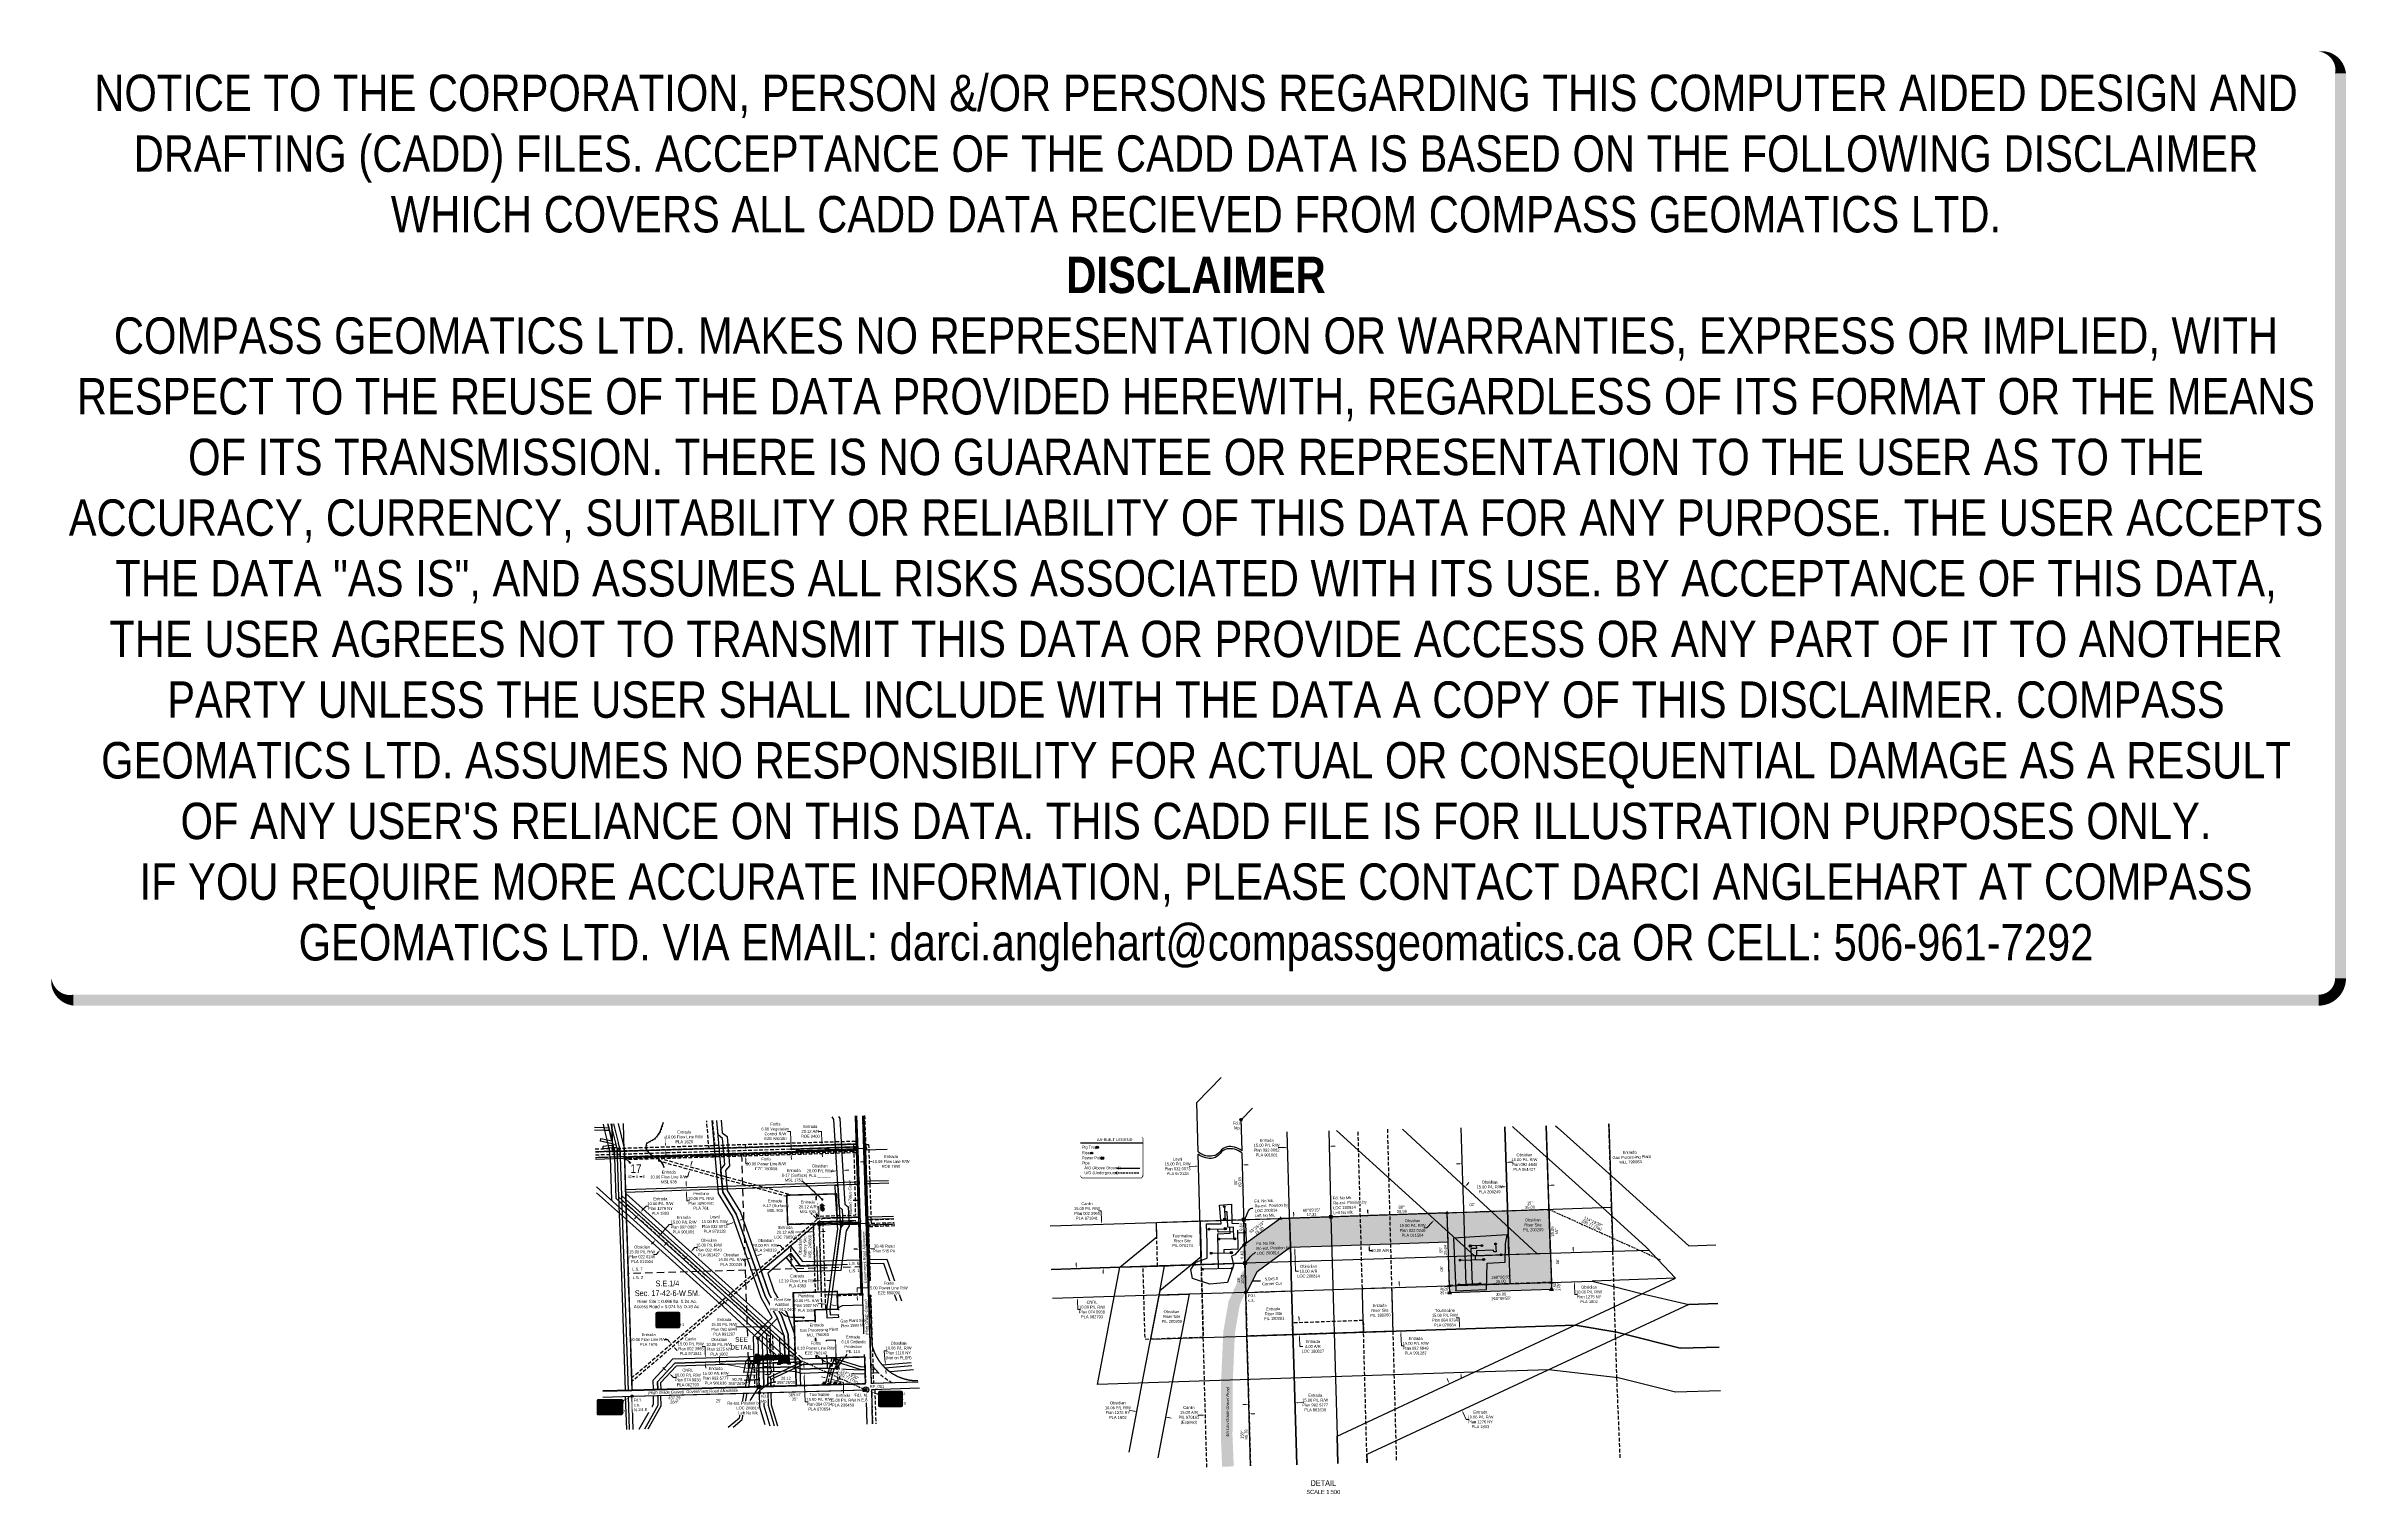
# Model space of a CAD drawing. Extents: x 644966 to 652863, y 5830791 to 5835764.
import ezdxf
from ezdxf.enums import TextEntityAlignment as Align

# ---------------------------------------------------------------- set-up
doc = ezdxf.new("R2010")
doc.units = 0
doc.header["$LTSCALE"] = 5
doc.header["$PDSIZE"] = 0.5
for name, pattern in [('CENTERLINEX3', [5, 2.5, -1, 0.5, -1]), ('foc-ACCESSROAD', [3.75, 2.5, -1.25]), ('foc-FLOWLINE', [3.75, 2.5, -1.25]), ('foc-LSD', [8, 5, -3]), ('foc-QUARTERLINE', [33, 25, -3, 2, -3]), ('foc-TIELINE', [1.875, 1.25, -0.625]), ('foc-TRAV', [1.875, 1.25, -0.625]), ('foc-WHEELTRACKS', [2, 0.4, -1.6]), ('POWERLINE5', [7.8, 2.4, -0.6, 0.6, -0.6, 0.6, -0.6, 2.4]), ('UG_PIPE', [1.875, 1.25, -0.625])]:
    doc.linetypes.add(name, pattern=pattern)
doc.layers.get('Defpoints').update_dxf_attribs({"color": 9})
for name, color, linetype in [('10', 1, 'Continuous'), ('35', 37, 'Continuous'), ('9', 3, 'Continuous'), ('AS-FENCE', 48, 'foc-FENCE'), ('AS-OWNER', 7, 'Continuous'), ('AS-PIPE-UG', 44, 'UG_PIPE'), ('AS-POWER', 104, 'foc-POWER'), ('AS-POWER-EXISTING', 72, 'POWERLINE5'), ('AS-ROADS', 254, 'Continuous'), ('AS-SYMBOL', 7, 'Continuous'), ('AS-TELUS', 224, 'foc-TEL'), ('C-AR', 13, 'foc-ACCESSROAD'), ('C-RW', 13, 'Continuous'), ('C-SYMBOL', 7, 'Continuous'), ('C-WS', 13, 'foc-ACCESSROAD'), ('CG-NOTES', 7, 'Continuous'), ('DETAIL-T', 7, 'Continuous'), ('F-AR', 190, 'foc-ACCESSROAD'), ('F-EZE', 190, 'foc-FLOWLINE'), ('F-FLOWLINE', 190, 'foc-FLOWLINE'), ('F-RW', 190, 'Continuous'), ('F-WS', 190, 'foc-ACCESSROAD'), ('F-WS-S', 8, 'Continuous'), ('L-AREAREQUIRED', 7, 'Continuous'), ('L-BD', 7, 'Continuous'), ('L-BD1', 253, 'Continuous'), ('L-MON', 1, 'Continuous'), ('L-MON-T', 1, 'Continuous'), ('L-ROAD-T', 7, 'Continuous'), ('L-SEC', 7, 'Continuous'), ('L-SECLBL', 7, 'Continuous'), ('L-SECQ', 8, 'foc-QUARTERLINE'), ('L-SECTION-LSD', 7, 'foc-LSD'), ('L-TIE', 7, 'foc-TIELINE'), ('L-TITLEDB', 4, 'Continuous'), ('L-TITLEDB-T', 4, 'Continuous'), ('P-PROPOSED', 10, 'Continuous'), ('P-PROPOSED-H', 21, 'Continuous'), ('P-TRAV', 4, 'foc-TRAV'), ('P-TXT', 4, 'Continuous'), ('T-CREEK', 160, 'Continuous'), ('T-WATER-P3', 160, 'foc-WHEELTRACKS')]:
    doc.layers.add(name, color=color, linetype=linetype)
doc.layers.add('AS-PIPE-AG', color=7, linetype='Continuous', true_color=0x7d00fa)
doc.layers.add('AS-TRAPPER BOUNDARY', color=7, linetype='CENTERLINEX3', true_color=0xb85c00, transparency=0.6)
for name, color, linetype, lineweight in [('C-AR-T', 13, 'Continuous', 9), ('C-RW-T', 13, 'Continuous', 9), ('C-WS-T', 13, 'Continuous', 9), ('F-AR-T', 190, 'Continuous', 9), ('F-EZE-T', 190, 'Continuous', 9), ('F-FLOWLINE-T', 190, 'Continuous', 9), ('F-RW-T', 190, 'Continuous', 9), ('F-WS-T', 190, 'Continuous', 9), ('T-TEXT', 48, 'Continuous', 18)]:
    doc.layers.add(name, color=color, linetype=linetype, lineweight=lineweight)
doc.layers.add('DISCLAIMER', color=7, linetype='Continuous', plot=False)
doc.styles.add('100L', font='ARIALN.TTF', dxfattribs={"height": 11})
doc.styles.add('175L', font='ARIALN.TTF', dxfattribs={"height": 20})
doc.styles.add('80', font='ARIALN.TTF', dxfattribs={"height": 10})
doc.styles.add('80CG', font='ARIALN.TTF', dxfattribs={"height": 10})
doc.styles.add('80L', font='ARIALN.TTF', dxfattribs={"height": 10})
doc.styles.add('80LS', font='ARIALNI.TTF', dxfattribs={"height": 10})
doc.styles.add('foc-LtypeFont', font='ARIALN.TTF', dxfattribs={"height": 7.35})
doc.styles.add('SIMPLEX', font='ARIALN.TTF')
doc.linetypes.add('foc-FENCE', pattern='A,10,-1,["X",foc-LtypeFont,S=0.2,R=0,X=-0.625,Y=-0.75],-1.24', length=12.24)
doc.linetypes.add('foc-POWER', pattern='A,6,-1,["P",foc-LtypeFont,S=0.2,R=0,X=-0.625,Y=-0.75],-1.24,4', length=12.24)
doc.linetypes.add('foc-POWER-NOLINE', pattern='A,0,-4,["P",foc-LtypeFont,S=0.2,R=0,X=-0.625,Y=-0.75],-8.24', length=12.24)
doc.linetypes.add('foc-TEL', pattern='A,2,-1,["T",foc-LtypeFont,S=0.2,R=0,X=-0.425,Y=-0.75],-1.24,8', length=12.24)
doc.linetypes.add('foc-TEL-NOLINE', pattern='A,0,-2,["T",foc-LtypeFont,S=0.2,R=0,X=-0.425,Y=-0.75],-10.24', length=12.24)
doc.linetypes.add('foc-TOPO-flowdirection-NOLINE', pattern='A,0,[">",foc-LtypeFont,S=0.3,R=0,X=0,Y=-0.945],-20,[">",foc-LtypeFont,S=0.3,R=0,X=0,Y=-0.945],0', length=20)
doc.dimstyles.new('Compass 5 000', dxfattribs={"dimscale": 5, "dimtxt": 9, "dimasz": 2, "dimexe": 0.2, "dimexo": 0.0625, "dimgap": 0.5, "dimtad": 0, "dimtih": 1, "dimtoh": 1, "dimzin": 0, "dimdsep": 46, "dimtxsty": '80CG', "dimcen": 0.1, "dimse1": 1, "dimse2": 1, "dimclrd": 256, "dimclrt": 256, "dimaunit": 1, "dimadec": 4, "dimazin": 0, "dimtfac": 0.06, "dimtofl": 0, "dimtmove": 0, "dimatfit": 1, "dimfxl": 0.2, "dimtolj": 1, "dimtzin": 0, "dimlwd": -1, "dimarcsym": 0})

# ---------------------------------------------------------------- blocks, each defined once
blk = doc.blocks.new('L-SECLBL')
at = {"layer": '9', "color": 7}
for p, q in [((-5.1, -27.8), (-12.3, -27.8)), ((20.7, -27.8), (13.5, -27.8))]:
    blk.add_line(p, q, dxfattribs=at)
at = {"layer": '10', "color": 2, "style": 'SIMPLEX'}
blk.add_attdef('SEC', text='', height=30, dxfattribs=at).set_placement((0, 0), align=Align.MIDDLE)
at = {"layer": '10', "color": 5, "style": '80L'}
blk.add_attdef('TWP', text='', height=9.5, dxfattribs=at).set_placement((-14.4, -27.4), align=Align.MIDDLE_RIGHT)
blk.add_attdef('RGE', text='', height=9.5, dxfattribs=at).set_placement((3.6, -27.4), align=Align.MIDDLE_CENTER)
blk.add_attdef('MER', text='', height=9.5, dxfattribs=at).set_placement((23.2, -27.4), align=Align.MIDDLE_LEFT)
blk = doc.blocks.new('POWERPOLE')
h = blk.add_hatch(color=255)
edge = h.paths.add_edge_path()
edge.add_arc((0, 0), 0.96, 0, 360)
at = {"linetype": 'Continuous'}
for p, q in [((0.7, -0.7), (-0.7, 0.7)), ((-0.7, -0.7), (0.7, 0.7))]:
    blk.add_line(p, q, dxfattribs=at)
blk.add_circle((0, 0), 0.96, dxfattribs=at)
blk = doc.blocks.new('*D371')
at = {"layer": 'C-RW-T', "transparency": 16777216}
for p, q in [((647068.5, 5831621.2), (647061.9, 5831613.7)), ((647092, 5831647.2), (647098.7, 5831654.6)), ((647061.9, 5831613.7), (647051.9, 5831613.7))]:
    blk.add_line(p, q, dxfattribs=at)
for points in [[(647067.3, 5831622.3), (647069.8, 5831620), (647075.2, 5831628.6)], [(647090.7, 5831648.3), (647093.2, 5831646), (647085.3, 5831639.7)]]:
    blk.add_solid(points, dxfattribs=at)
at = {"layer": 'Defpoints', "color": 0, "transparency": 16777216}
for p in [(647043, 5831657.6), (647053.1, 5831668.7), (647075.2, 5831628.6)]:
    blk.add_point(p, dxfattribs=at)
at = {"layer": 'C-RW-T', "transparency": 16777216, "insert": (647012.8, 5831613.7), "char_height": 10, "attachment_point": 5, "style": '80CG'}
blk.add_mtext('\\A1;Obsidian\\P15.00 P/L R/W\\PPlan 022 0246\\PPLA 011504', dxfattribs=at)
blk = doc.blocks.new('*D372')
at = {"layer": 'C-RW-T', "transparency": 16777216}
for p, q in [((647186.6, 5831629.3), (647193.2, 5831636.8)), ((647193.2, 5831636.8), (647203.2, 5831636.8)), ((647163.2, 5831603.3), (647156.5, 5831595.9))]:
    blk.add_line(p, q, dxfattribs=at)
for points in [[(647185.3, 5831630.5), (647187.8, 5831628.2), (647179.9, 5831621.9)], [(647161.9, 5831604.5), (647164.4, 5831602.2), (647169.8, 5831610.8)]]:
    blk.add_solid(points, dxfattribs=at)
at = {"layer": 'Defpoints', "color": 0, "transparency": 16777216}
for p in [(647125.4, 5831650.8), (647135.4, 5831661.9), (647179.9, 5831621.9)]:
    blk.add_point(p, dxfattribs=at)
at = {"layer": 'C-RW-T', "transparency": 16777216, "insert": (647242.3, 5831636.8), "char_height": 10, "attachment_point": 5, "style": '80CG'}
blk.add_mtext('\\A1;Obsidian\\P15.00 P/L R/W\\PPlan 092 4640\\PPLA 061427', dxfattribs=at)
blk = doc.blocks.new('*D373')
at = {"layer": 'C-RW-T', "transparency": 16777216}
for p, q in [((647368.2, 5831595.3), (647358.2, 5831595.3)), ((647379, 5831599.1), (647368.2, 5831595.3)), ((647413.1, 5831611), (647422.5, 5831614.3))]:
    blk.add_line(p, q, dxfattribs=at)
for points in [[(647378.5, 5831600.7), (647379.6, 5831597.5), (647388.5, 5831602.4)], [(647412.6, 5831612.6), (647413.7, 5831609.4), (647403.7, 5831607.7)]]:
    blk.add_solid(points, dxfattribs=at)
at = {"layer": 'Defpoints', "color": 0, "transparency": 16777216}
for p in [(647388.5, 5831602.4), (647397.8, 5831575.7), (647413, 5831581)]:
    blk.add_point(p, dxfattribs=at)
at = {"layer": 'C-RW-T', "transparency": 16777216, "insert": (647319.1, 5831595.3), "char_height": 10, "attachment_point": 5, "style": '80CG'}
blk.add_mtext('\\A1;Obsidian\\P15.00 P/L R/W\\PPLA 200249', dxfattribs=at)
blk = doc.blocks.new('*D374')
at = {"layer": 'C-RW-T', "transparency": 16777216}
for p, q in [((647486.5, 5831644.4), (647476.5, 5831644.4)), ((647496.1, 5831633.2), (647486.5, 5831644.4)), ((647522.1, 5831602.8), (647528.6, 5831595.2))]:
    blk.add_line(p, q, dxfattribs=at)
for points in [[(647497.4, 5831634.3), (647494.8, 5831632.1), (647502.6, 5831625.6)], [(647523.4, 5831603.9), (647520.8, 5831601.7), (647515.6, 5831610.4)]]:
    blk.add_solid(points, dxfattribs=at)
at = {"layer": 'Defpoints', "color": 0, "transparency": 16777216}
for p in [(647502.6, 5831625.6), (647464.3, 5831592.8), (647477.3, 5831577.6)]:
    blk.add_point(p, dxfattribs=at)
at = {"layer": 'C-RW-T', "transparency": 16777216, "insert": (647437, 5831644.4), "char_height": 10, "attachment_point": 5, "style": '80CG'}
blk.add_mtext('\\A1;Obsidian\\P20.00 P/L R/W\\PPLA 240319', dxfattribs=at)
blk = doc.blocks.new('*D375')
at = {"layer": 'Defpoints', "color": 0, "transparency": 16777216}
for p in [(647601.5, 5831691.4), (647602.1, 5831673.1), (647622.3, 5831673.8)]:
    blk.add_point(p, dxfattribs=at)
at = {"layer": 'F-AR-T', "transparency": 16777216}
for p, q in [((647591.5, 5831691), (647539.3, 5831689.4)), ((647631.7, 5831692.3), (647641.7, 5831692.6))]:
    blk.add_line(p, q, dxfattribs=at)
for points in [[(647591.5, 5831692.7), (647591.6, 5831689.4), (647601.5, 5831691.4)], [(647631.6, 5831694), (647631.7, 5831690.7), (647621.7, 5831692)]]:
    blk.add_solid(points, dxfattribs=at)
at = {"layer": 'F-AR-T', "transparency": 16777216, "insert": (647505.1, 5831689.4), "char_height": 10, "attachment_point": 5, "style": '80CG'}
blk.add_mtext('\\A1;Entrada\\P20.12 A/R\\PLOC 790502', dxfattribs=at)
blk = doc.blocks.new('*D376')
at = {"layer": 'Defpoints', "color": 0, "transparency": 16777216}
for p in [(647140.5, 5831974.4), (647141.1, 5831954.2), (647630.6, 5831989.2)]:
    blk.add_point(p, dxfattribs=at)
at = {"layer": 'F-AR-T', "transparency": 16777216}
for p, q in [((647629.2, 5832035.9), (647619.2, 5832035.9)), ((647630.3, 5831999.2), (647629.2, 5832035.9)), ((647631.5, 5831959.1), (647631.8, 5831949.1))]:
    blk.add_line(p, q, dxfattribs=at)
for points in [[(647631.9, 5831999.3), (647628.6, 5831999.2), (647630.6, 5831989.2)], [(647633.1, 5831959.2), (647629.8, 5831959.1), (647631.2, 5831969.1)]]:
    blk.add_solid(points, dxfattribs=at)
at = {"layer": 'F-AR-T', "transparency": 16777216, "insert": (647590.6, 5832035.9), "char_height": 10, "attachment_point": 5, "style": '80CG'}
blk.add_mtext('\\A1;Entrada\\P20.12 A/R\\PROE 2400', dxfattribs=at)
blk = doc.blocks.new('*D377')
at = {"layer": 'Defpoints', "color": 0, "transparency": 16777216}
for p in [(647736.2, 5831741.2), (647736.7, 5831723)]:
    blk.add_point(p, dxfattribs=at)
at = {"layer": 'F-AR-T', "transparency": 16777216}
for p, q in [((647619.2, 5831776.8), (647609.2, 5831776.8)), ((647620, 5831748), (647619.2, 5831776.8)), ((647621.1, 5831709.8), (647621.3, 5831699.8))]:
    blk.add_line(p, q, dxfattribs=at)
for points in [[(647621.7, 5831748.1), (647618.4, 5831748), (647620.3, 5831738)], [(647622.7, 5831709.9), (647619.4, 5831709.8), (647620.8, 5831719.8)]]:
    blk.add_solid(points, dxfattribs=at)
at = {"layer": 'F-AR-T', "transparency": 16777216, "insert": (647581.5, 5831776.8), "char_height": 10, "attachment_point": 5, "style": '80CG', "bg_fill": 3, "box_fill_scale": 1.1, "bg_fill_color": 256, "bg_fill_true_color": 13158600, "bg_fill_transparency": 0}
blk.add_mtext('\\A1;Entrada\\P20.12 A/R\\PMSL 935', dxfattribs=at)
at = {"layer": 'Defpoints', "color": 0, "transparency": 16777216}
blk.add_point((647620.8, 5831719.8), dxfattribs=at)
blk = doc.blocks.new('*D378')
at = {"layer": 'Defpoints', "color": 0, "transparency": 16777216}
for p in [(647368.7, 5831951.1), (647641.3, 5831979.4), (647641.9, 5831959.4)]:
    blk.add_point(p, dxfattribs=at)
at = {"layer": 'F-EZE-T', "transparency": 16777216}
for p, q in [((647367.7, 5831981.1), (647367.4, 5831991.1)), ((647369, 5831941.1), (647369.5, 5831924.4)), ((647369.5, 5831924.4), (647379.5, 5831924.4))]:
    blk.add_line(p, q, dxfattribs=at)
for points in [[(647369.4, 5831981.2), (647366.1, 5831981.1), (647368.1, 5831971.1)], [(647370.6, 5831941.2), (647367.3, 5831941.1), (647368.7, 5831951.1)]]:
    blk.add_solid(points, dxfattribs=at)
at = {"layer": 'F-EZE-T', "transparency": 16777216, "insert": (647439.1, 5831924.4), "char_height": 10, "attachment_point": 5, "style": '80CG'}
blk.add_mtext('\\A1;Fortis\\P20.00 Power Line R/W\\PEZE 180058', dxfattribs=at)
blk = doc.blocks.new('*D379')
at = {"layer": 'Defpoints', "color": 0, "transparency": 16777216}
for p in [(647473.9, 5831964.3), (647474.1, 5831958.3), (647524.8, 5831959.9)]:
    blk.add_point(p, dxfattribs=at)
at = {"layer": 'F-EZE-T', "transparency": 16777216}
for p, q in [((647522.5, 5832035.9), (647512.5, 5832035.9)), ((647524.4, 5831975.9), (647522.5, 5832035.9)), ((647525.1, 5831949.9), (647525.5, 5831939.9))]:
    blk.add_line(p, q, dxfattribs=at)
for points in [[(647526, 5831975.9), (647522.7, 5831975.8), (647524.7, 5831965.9)], [(647526.8, 5831949.9), (647523.5, 5831949.8), (647524.8, 5831959.9)]]:
    blk.add_solid(points, dxfattribs=at)
at = {"layer": 'F-EZE-T', "transparency": 16777216, "insert": (647470.5, 5832035.9), "char_height": 10, "attachment_point": 5, "style": '80CG'}
blk.add_mtext('\\A1;Fortis\\P6.00 Vegetation \\PControl R/W\\PEZE 880180', dxfattribs=at)
blk = doc.blocks.new('*D380')
at = {"layer": 'Defpoints', "color": 0, "transparency": 16777216}
for p in [(647176.4, 5831904.4), (647243.4, 5831885.9), (647246.1, 5831895.5)]:
    blk.add_point(p, dxfattribs=at)
at = {"layer": 'F-FLOWLINE-T', "transparency": 16777216}
for p, q in [((647181.8, 5831923.7), (647184.4, 5831933.4)), ((647169.5, 5831879.4), (647159.5, 5831879.4)), ((647173.8, 5831894.8), (647169.5, 5831879.4))]:
    blk.add_line(p, q, dxfattribs=at)
for points in [[(647172.2, 5831895.2), (647175.4, 5831894.3), (647176.4, 5831904.4)], [(647180.2, 5831924.2), (647183.4, 5831923.3), (647179.1, 5831914.1)]]:
    blk.add_solid(points, dxfattribs=at)
at = {"layer": 'F-FLOWLINE-T', "transparency": 16777216, "insert": (647104.5, 5831879.4), "char_height": 10, "attachment_point": 5, "style": '80CG'}
blk.add_mtext('\\A1;Entrada\\P10.06 Flow Line R/W\\PMSL 935', dxfattribs=at)
blk = doc.blocks.new('*D381')
at = {"layer": 'Defpoints', "color": 0, "transparency": 16777216}
for p in [(647113.2, 5831305.9), (647091.5, 5831287.4), (647098.1, 5831279.7)]:
    blk.add_point(p, dxfattribs=at)
at = {"layer": 'F-FLOWLINE-T', "transparency": 16777216}
for p, q in [((647100.2, 5831321.1), (647090.2, 5831321.1)), ((647106.7, 5831313.5), (647100.2, 5831321.1)), ((647126.2, 5831290.7), (647132.7, 5831283.1))]:
    blk.add_line(p, q, dxfattribs=at)
for points in [[(647108, 5831314.6), (647105.4, 5831312.4), (647113.2, 5831305.9)], [(647127.5, 5831291.7), (647125, 5831289.6), (647119.7, 5831298.3)]]:
    blk.add_solid(points, dxfattribs=at)
at = {"layer": 'F-FLOWLINE-T', "transparency": 16777216, "insert": (647035.2, 5831321.1), "char_height": 10, "attachment_point": 5, "style": '80CG'}
blk.add_mtext('\\A1;Entrada\\P10.06 Flow Line R/W\\PPLA 1626', dxfattribs=at)
blk = doc.blocks.new('*D382')
at = {"layer": 'F-FLOWLINE-T', "transparency": 16777216}
for p, q in [((647102.5, 5832017), (647092.5, 5832017)), ((647092.5, 5832017), (647093, 5832003)), ((647093.3, 5831993), (647093, 5832003)), ((647094.2, 5831963), (647094.5, 5831953))]:
    blk.add_line(p, q, dxfattribs=at)
at = {"layer": 'F-FLOWLINE-T', "transparency": 16777216, "insert": (647157.5, 5832017), "char_height": 10, "attachment_point": 5, "style": '80CG', "bg_fill": 3, "box_fill_scale": 1.1, "bg_fill_color": 256, "bg_fill_true_color": 13158600, "bg_fill_transparency": 0}
blk.add_mtext('\\A1;Entrada\\P10.06 Flow Line R/W\\PPLA 1626', dxfattribs=at)
at = {"layer": 'Defpoints', "color": 0, "transparency": 16777216}
for p in [(647093.6, 5831983), (647130.3, 5831984.1), (647130.6, 5831974.1)]:
    blk.add_point(p, dxfattribs=at)
at = {"layer": 'F-FLOWLINE-T', "transparency": 16777216}
for points in [[(647094.9, 5831993.1), (647091.6, 5831993), (647093.6, 5831983)], [(647095.8, 5831963), (647092.5, 5831962.9), (647093.9, 5831972.9)]]:
    blk.add_solid(points, dxfattribs=at)
blk = doc.blocks.new('*D383')
at = {"layer": 'Defpoints', "color": 0, "transparency": 16777216}
for p in [(647627.1, 5831523.2), (647628.9, 5831464.1), (647641.1, 5831464.5)]:
    blk.add_point(p, dxfattribs=at)
at = {"layer": 'F-FLOWLINE-T', "transparency": 16777216}
for p, q in [((647617.1, 5831522.9), (647600.6, 5831522.4)), ((647649.2, 5831524), (647659.2, 5831524.3))]:
    blk.add_line(p, q, dxfattribs=at)
for points in [[(647617, 5831524.6), (647617.1, 5831521.3), (647627.1, 5831523.2)], [(647649.2, 5831525.6), (647649.3, 5831522.3), (647639.3, 5831523.6)]]:
    blk.add_solid(points, dxfattribs=at)
at = {"layer": 'F-FLOWLINE-T', "transparency": 16777216, "insert": (647545.6, 5831522.4), "char_height": 10, "attachment_point": 5, "style": '80CG'}
blk.add_mtext('\\A1;Entrada\\P12.19 Flow Line R/W\\PPLA 4383', dxfattribs=at)
blk = doc.blocks.new('*D384')
at = {"layer": 'F-RW-T', "transparency": 16777216}
for p, q in [((647802.3, 5831932.3), (647812.3, 5831932.6)), ((647772.2, 5831931.3), (647762.2, 5831931))]:
    blk.add_line(p, q, dxfattribs=at)
for points in [[(647772.2, 5831933), (647772.3, 5831929.7), (647782.2, 5831931.7)], [(647802.2, 5831934), (647802.3, 5831930.6), (647792.3, 5831932)]]:
    blk.add_solid(points, dxfattribs=at)
at = {"layer": 'F-RW-T', "transparency": 16777216, "insert": (647867.3, 5831932.6), "char_height": 10, "attachment_point": 5, "style": '80CG', "bg_fill": 3, "box_fill_scale": 1.1, "bg_fill_color": 256, "bg_fill_true_color": 13158600, "bg_fill_transparency": 0}
blk.add_mtext('\\A1;Entrada\\P10.06 Flow Line R/W\\PROE 7890', dxfattribs=at)
at = {"layer": 'Defpoints', "color": 0, "transparency": 16777216}
for p in [(647781.4, 5831956.5), (647791.5, 5831956.8), (647792.3, 5831932)]:
    blk.add_point(p, dxfattribs=at)
blk = doc.blocks.new('*D385')
at = {"layer": 'Defpoints', "color": 0, "transparency": 16777216}
for p in [(647087.3, 5831840.7), (647087.7, 5831830.6), (647164.9, 5831833.2)]:
    blk.add_point(p, dxfattribs=at)
at = {"layer": 'F-RW-T', "transparency": 16777216}
for p, q in [((647164.2, 5831853.3), (647163.8, 5831863.3)), ((647165.2, 5831823.2), (647166.1, 5831797.1)), ((647166.1, 5831797.1), (647176.1, 5831797.1))]:
    blk.add_line(p, q, dxfattribs=at)
for points in [[(647165.8, 5831853.3), (647162.5, 5831853.2), (647164.5, 5831843.3)], [(647166.9, 5831823.3), (647163.5, 5831823.2), (647164.9, 5831833.2)]]:
    blk.add_solid(points, dxfattribs=at)
at = {"layer": 'F-RW-T', "transparency": 16777216, "insert": (647215.2, 5831797.1), "char_height": 10, "attachment_point": 5, "style": '80CG'}
blk.add_mtext('\\A1;Pembina\\P10.06 P/L R/W\\PPlan 3290 MC\\PPLA 761', dxfattribs=at)
blk = doc.blocks.new('*D386')
at = {"layer": 'Defpoints', "color": 0, "transparency": 16777216}
for p in [(646993.6, 5831755.9), (647000.3, 5831763.4), (647006.7, 5831757.7)]:
    blk.add_point(p, dxfattribs=at)
at = {"layer": 'F-RW-T', "transparency": 16777216}
for p, q in [((647013.3, 5831765.1), (647026.4, 5831779.6)), ((647026.4, 5831779.6), (647036.4, 5831779.6)), ((646993.2, 5831742.8), (646986.5, 5831735.3))]:
    blk.add_line(p, q, dxfattribs=at)
for points in [[(646992, 5831743.9), (646994.5, 5831741.7), (646999.9, 5831750.2)], [(647012.1, 5831766.2), (647014.6, 5831764), (647006.7, 5831757.7)]]:
    blk.add_solid(points, dxfattribs=at)
at = {"layer": 'F-RW-T', "transparency": 16777216, "insert": (647075.5, 5831779.6), "char_height": 10, "attachment_point": 5, "style": '80CG'}
blk.add_mtext('\\A1;Entrada\\P10.06 P/L R/W\\PPlan 1276 NY\\PPLA 1803', dxfattribs=at)
blk = doc.blocks.new('*D387')
at = {"layer": 'Defpoints', "color": 0, "transparency": 16777216}
for p in [(647080.4, 5831191.7), (647087.7, 5831184.9), (647106, 5831204.4)]:
    blk.add_point(p, dxfattribs=at)
at = {"layer": 'F-RW-T', "transparency": 16777216}
for p, q in [((647091.4, 5831218.1), (647084.1, 5831224.9)), ((647113.3, 5831197.5), (647120.6, 5831190.7)), ((647120.6, 5831190.7), (647130.6, 5831190.7))]:
    blk.add_line(p, q, dxfattribs=at)
for points in [[(647092.6, 5831219.3), (647090.3, 5831216.8), (647098.7, 5831211.2)], [(647114.4, 5831198.7), (647112.2, 5831196.3), (647106, 5831204.4)]]:
    blk.add_solid(points, dxfattribs=at)
at = {"layer": 'F-RW-T', "transparency": 16777216, "insert": (647169.7, 5831190.7), "char_height": 10, "attachment_point": 5, "style": '80CG'}
blk.add_mtext('\\A1;CNRL\\P10.00 P/L R/W\\PPlan 074 0938\\PPLA 062793', dxfattribs=at)
blk = doc.blocks.new('*D388')
at = {"layer": 'Defpoints', "color": 0, "transparency": 16777216}
for p in [(647212.7, 5831257.6), (647213.2, 5831242.6), (647230.1, 5831258.2)]:
    blk.add_point(p, dxfattribs=at)
at = {"layer": 'F-RW-T', "transparency": 16777216}
for p, q in [((647228.9, 5831297.7), (647218.9, 5831297.7)), ((647229.8, 5831268.2), (647228.9, 5831297.7)), ((647230.8, 5831233.2), (647231.1, 5831223.2))]:
    blk.add_line(p, q, dxfattribs=at)
for points in [[(647231.4, 5831268.2), (647228.1, 5831268.1), (647230.1, 5831258.2)], [(647232.5, 5831233.2), (647229.2, 5831233.1), (647230.5, 5831243.2)]]:
    blk.add_solid(points, dxfattribs=at)
at = {"layer": 'F-RW-T', "transparency": 16777216, "insert": (647179.8, 5831297.7), "char_height": 10, "attachment_point": 5, "style": '80CG'}
blk.add_mtext('\\A1;Canlin\\P15.00 P/L R/W\\PPlan 002 3965\\PPLA 971841', dxfattribs=at)
blk = doc.blocks.new('*D389')
at = {"layer": 'Defpoints', "color": 0, "transparency": 16777216}
for p in [(647330, 5831724.4), (647344.4, 5831683.1), (647358.6, 5831688.1)]:
    blk.add_point(p, dxfattribs=at)
at = {"layer": 'F-RW-T', "transparency": 16777216}
for p, q in [((647311.1, 5831717.8), (647301.1, 5831717.8)), ((647320.5, 5831721.1), (647311.1, 5831717.8)), ((647353.7, 5831732.7), (647363.1, 5831736))]:
    blk.add_line(p, q, dxfattribs=at)
for points in [[(647320, 5831722.7), (647321.1, 5831719.5), (647330, 5831724.4)], [(647353.1, 5831734.2), (647354.2, 5831731.1), (647344.2, 5831729.4)]]:
    blk.add_solid(points, dxfattribs=at)
at = {"layer": 'F-RW-T', "transparency": 16777216, "insert": (647262, 5831717.8), "char_height": 10, "attachment_point": 5, "style": '80CG'}
blk.add_mtext('\\A1;Loyal\\P15.00 P/L R/W\\PPlan 032 0073\\PPLA 972128', dxfattribs=at)
blk = doc.blocks.new('*D390')
at = {"layer": 'Defpoints', "color": 0, "transparency": 16777216}
for p in [(647415, 5831190.2), (647429.7, 5831200.6), (647430.1, 5831190.7)]:
    blk.add_point(p, dxfattribs=at)
at = {"layer": 'F-RW-T', "transparency": 16777216}
for p, q in [((647404.7, 5831199.8), (647304.1, 5831196.7)), ((647439.7, 5831200.9), (647449.7, 5831201.2))]:
    blk.add_line(p, q, dxfattribs=at)
for points in [[(647404.6, 5831201.5), (647404.7, 5831198.1), (647414.7, 5831200.1)], [(647439.7, 5831202.6), (647439.8, 5831199.2), (647429.7, 5831200.6)]]:
    blk.add_solid(points, dxfattribs=at)
at = {"layer": 'F-RW-T', "transparency": 16777216, "insert": (647265.1, 5831196.7), "char_height": 10, "attachment_point": 5, "style": '80CG'}
blk.add_mtext('\\A1;Entrada\\P15.00 P/L R/W\\PPlan 992 5777\\PPLA 981636', dxfattribs=at)
blk = doc.blocks.new('*D391')
at = {"layer": 'Defpoints', "color": 0, "transparency": 16777216}
for p in [(647059, 5831663.4), (647146.6, 5831584.5), (647156.7, 5831595.6)]:
    blk.add_point(p, dxfattribs=at)
at = {"layer": 'F-RW-T', "transparency": 16777216}
for p, q in [((647075.7, 5831682), (647106.1, 5831715.7)), ((647106.1, 5831715.7), (647116.1, 5831715.7)), ((647052.3, 5831656), (647045.6, 5831648.5))]:
    blk.add_line(p, q, dxfattribs=at)
for points in [[(647051.1, 5831657.1), (647053.5, 5831654.8), (647059, 5831663.4)], [(647074.5, 5831683.1), (647077, 5831680.8), (647069, 5831674.5)]]:
    blk.add_solid(points, dxfattribs=at)
at = {"layer": 'F-RW-T', "transparency": 16777216, "insert": (647155.2, 5831715.7), "char_height": 10, "attachment_point": 5, "style": '80CG'}
blk.add_mtext('\\A1;Entrada\\P15.00 P/L R/W\\PPlan 992 0062\\PPLA 901001', dxfattribs=at)
blk = doc.blocks.new('*D392')
at = {"layer": 'Defpoints', "color": 0, "transparency": 16777216}
for p in [(647662.9, 5831542.7), (647672.9, 5831541.4), (647659.4, 5831440.5)]:
    blk.add_point(p, dxfattribs=at)
at = {"layer": 'F-RW-T', "transparency": 16777216}
for p, q in [((647639.5, 5831443.1), (647615.6, 5831446.3)), ((647669.3, 5831439.1), (647679.2, 5831437.8))]:
    blk.add_line(p, q, dxfattribs=at)
for points in [[(647639.7, 5831444.8), (647639.3, 5831441.5), (647649.4, 5831441.8)], [(647669.5, 5831440.8), (647669.1, 5831437.5), (647659.4, 5831440.5)]]:
    blk.add_solid(points, dxfattribs=at)
at = {"layer": 'F-RW-T', "transparency": 16777216, "insert": (647576.6, 5831446.3), "char_height": 10, "attachment_point": 5, "style": '80CG'}
blk.add_mtext('\\A1;Pembina\\P10.06 P/L R/W\\PPlan 1927 NY\\PPLA 1856', dxfattribs=at)
blk = doc.blocks.new('*D393')
at = {"layer": 'Defpoints', "color": 0, "transparency": 16777216}
for p in [(647790.5, 5831632.7), (647767.9, 5831388.3), (647798.4, 5831389.3)]:
    blk.add_point(p, dxfattribs=at)
at = {"layer": 'L-TITLEDB-T', "transparency": 16777216}
for p, q in [((647750, 5831631.4), (647740, 5831631.1)), ((647800.5, 5831633.1), (647810.5, 5831633.4))]:
    blk.add_line(p, q, dxfattribs=at)
for points in [[(647750, 5831633.1), (647750.1, 5831629.8), (647760, 5831631.7)], [(647800.4, 5831634.7), (647800.5, 5831631.4), (647790.5, 5831632.7)]]:
    blk.add_solid(points, dxfattribs=at)
at = {"layer": 'L-TITLEDB-T', "transparency": 16777216, "insert": (647844.3, 5831633.4), "char_height": 10, "attachment_point": 5, "style": '80CG'}
blk.add_mtext('\\A1;30.48 Road\\PPlan 545 PX', dxfattribs=at)
blk = doc.blocks.new('*U370')
h = blk.add_hatch(color=59)
edge = h.paths.add_edge_path()
edge.add_line((-36.5, -28.5), (36.5, -28.5))
edge.add_arc((36.5, -22.5), 6, 270, 360)
edge.add_line((42.5, -22.5), (42.5, 21))
edge.add_arc((36.5, 21), 6, 0, 90)
edge.add_line((36.5, 27), (-36.5, 27))
edge.add_arc((-36.5, 21), 6, 90, 180)
edge.add_line((-42.5, 21), (-42.5, -22.5))
edge.add_arc((-36.5, -22.5), 6, 180, 270)
at = {"color": 1, "flags": 128}
blk.add_lwpolyline([(-36.5, -28.5, 3, 3, 0), (36.5, -28.5, 3, 3, 0.414214), (42.5, -22.5, 3, 3, 0), (42.5, 21, 3, 0, 0.414214), (36.5, 27, 0, 0, 0), (-36.5, 27, 0, 0, 0.414214), (-42.5, 21, 0, 0, 0), (-42.5, -22.5, 0, 3, 0.414214)], format="xyseb", close=True, dxfattribs=at)
blk.add_lwpolyline([(-18.2, -27.6, 0, 7.5, 0), (0, 0, 0, 0, 0)], format="xyseb", dxfattribs=at)
at = {"color": 1, "style": '80'}
blk.add_attdef('ENTER_TEXT_001', (-36, -5), '', height=10, dxfattribs=at)
blk = doc.blocks.new('GAS')
h = blk.add_hatch(color=255)
h.dxf.hatch_style = 1
edge = h.paths.add_edge_path()
edge.add_arc((0, 0), 0.9, 0, 360)
for p, q in [((-0.8, 0), (-1.6, 0)), ((-0.6, 0.6), (-1.1, 1.1)), ((0, 0.8), (0, 1.6)), ((0.6, 0.6), (1.1, 1.1)), ((1.6, 0), (0.8, 0)), ((-0.6, -0.6), (-1.1, -1.1)), ((0, -0.8), (0, -1.6)), ((1.1, -1.1), (0.6, -0.6))]:
    blk.add_line(p, q)
blk.add_circle((0, 0), 0.8)
blk = doc.blocks.new('*D394')
at = {"layer": 'C-RW-T', "transparency": 16777216}
for p, q in [((647854.2, 5831282), (647844.2, 5831282)), ((647844.2, 5831282), (647846.6, 5831254)), ((647847.4, 5831244), (647846.6, 5831254)), ((647850, 5831214.1), (647850.8, 5831204.1))]:
    blk.add_line(p, q, dxfattribs=at)
for points in [[(647849.1, 5831244.2), (647845.8, 5831243.9), (647848.3, 5831234.1)], [(647851.6, 5831214.2), (647848.3, 5831213.9), (647849.1, 5831224.1)]]:
    blk.add_solid(points, dxfattribs=at)
at = {"layer": 'Defpoints', "color": 0, "transparency": 16777216}
for p in [(647848.3, 5831234.1), (647854.4, 5831234.6), (647855.2, 5831224.6)]:
    blk.add_point(p, dxfattribs=at)
at = {"layer": 'C-RW-T', "transparency": 16777216, "insert": (647893.3, 5831282), "char_height": 10, "attachment_point": 5, "style": '80CG'}
blk.add_mtext('\\A1;Obsidian\\P10.06 P/L R/W\\PPlan 1116 NY\\P(Not on PLSR)', dxfattribs=at)
blk = doc.blocks.new('RISER')
h = blk.add_hatch(color=255)
h.dxf.hatch_style = 1
edge = h.paths.add_edge_path()
edge.add_arc((0, 0), 0.7, 0, 360)
blk.add_hatch(color=13).paths.add_polyline_path([(0.6, -0.2), (-0.6, -0.2, 0.774597)])
at = {"color": 13}
blk.add_line((-0.6, -0.2), (0.6, -0.2), dxfattribs=at)
blk.add_circle((0, 0), 0.6, dxfattribs=at)
blk = doc.blocks.new('PIG')
h = blk.add_hatch(color=255)
h.dxf.hatch_style = 1
edge = h.paths.add_edge_path()
edge.add_arc((0, 0), 0.85, 0, 360)
at = {"layer": 'AS-SYMBOL'}
h = blk.add_hatch(color=13, dxfattribs=at)
h.dxf.hatch_style = 1
h.paths.add_polyline_path([(-0.1, 0, 1), (-0.6, 0, 1)])
h = blk.add_hatch(color=13, dxfattribs=at)
h.dxf.hatch_style = 1
h.paths.add_polyline_path([(0.1, 0, 1), (0.6, 0, 1)])
at = {"layer": 'AS-SYMBOL', "color": 13}
for centre, radius in [((0, 0), 0.75), ((-0.3, 0), 0.225), ((0.3, 0), 0.225)]:
    blk.add_circle(centre, radius, dxfattribs=at)
blk = doc.blocks.new('fdia')
at = {"color": 255, "const_width": 1}
blk.add_lwpolyline([(-0.5, 0, 1), (0.5, 0, 1)], format="xyb", close=True, dxfattribs=at)
blk = doc.blocks.new('Fdiaa')
blk.add_blockref('fdia', (0, 0))
blk = doc.blocks.new('fdib')
at = {"color": 1, "const_width": 1.6}
blk.add_lwpolyline([(-0.4, 0, 1), (0.4, 0, 1)], format="xyb", close=True, dxfattribs=at)
at = {"color": 1}
blk.add_circle((0, 0), 0.8, dxfattribs=at)
blk = doc.blocks.new('Fdibb')
blk.add_blockref('fdib', (0, 0))
blk = doc.blocks.new('fdicc')
for name in ['Fdibb', 'Fdiaa']:
    blk.add_blockref(name, (0, 0))
blk = doc.blocks.new('FDI')
blk.add_blockref('fdicc', (0, 0))
blk = doc.blocks.new('*D395')
at = {"layer": 'C-RW-T', "transparency": 16777216}
for p, q in [((647672.1, 5831899.9), (647662.2, 5831899.2)), ((647712.1, 5831902.3), (647722, 5831902.9))]:
    blk.add_line(p, q, dxfattribs=at)
for points in [[(647672, 5831901.5), (647672.2, 5831898.2), (647682.1, 5831900.5)], [(647712, 5831904), (647712.2, 5831900.6), (647702.1, 5831901.7)]]:
    blk.add_solid(points, dxfattribs=at)
at = {"layer": 'Defpoints', "color": 0, "transparency": 16777216}
for p in [(647681.7, 5831907.3), (647682.1, 5831900.5), (647701.7, 5831908.5)]:
    blk.add_point(p, dxfattribs=at)
at = {"layer": 'C-RW-T', "transparency": 16777216, "insert": (647622.6, 5831899.2), "char_height": 10, "width": 619.904, "attachment_point": 5, "style": '80CG'}
blk.add_mtext('\\A1;Obsidian\\P20.00 P/L R/W\\PPLA ______', dxfattribs=at)
blk = doc.blocks.new('*D399')
at = {"layer": 'C-RW-T', "transparency": 16777216}
for p, q in [((648701.4, 5831075.4), (648685.2, 5831078.5)), ((648819.8, 5831052.8), (648829.6, 5831050.9))]:
    blk.add_line(p, q, dxfattribs=at)
at = {"layer": 'C-RW-T', "linetype": 'Continuous', "transparency": 16777216}
for points in [[(648701.7, 5831077.1), (648701.1, 5831073.8), (648711.2, 5831073.6)], [(648820.1, 5831054.5), (648819.5, 5831051.2), (648810, 5831054.7)]]:
    blk.add_solid(points, dxfattribs=at)
at = {"layer": 'Defpoints', "color": 0, "linetype": 'Continuous', "transparency": 16777216}
for p in [(648711.2, 5831073.6), (648707, 5831051.7), (648805.8, 5831032.8)]:
    blk.add_point(p, dxfattribs=at)
at = {"layer": 'C-RW-T', "linetype": 'Continuous', "transparency": 16777216, "insert": (648646.1, 5831078.5), "char_height": 10, "attachment_point": 5, "style": '80CG'}
blk.add_mtext('\\A1;Obsidian\\P10.06 P/L R/W\\PPlan 1275 NY\\PPLA 1802', dxfattribs=at)
blk = doc.blocks.new('*D398')
at = {"layer": 'Defpoints', "color": 0, "linetype": 'Continuous', "transparency": 16777216}
for p in [(648946.8, 5831061.6), (648950, 5830944.6), (649099.9, 5830948.7)]:
    blk.add_point(p, dxfattribs=at)
at = {"layer": 'F-AR-T', "transparency": 16777216}
for p, q in [((649106.7, 5831066), (649116.7, 5831066.2)), ((648936.8, 5831061.3), (648920.5, 5831060.9))]:
    blk.add_line(p, q, dxfattribs=at)
at = {"layer": 'F-AR-T', "linetype": 'Continuous', "transparency": 16777216}
for points in [[(649106.6, 5831067.6), (649106.7, 5831064.3), (649096.7, 5831065.7)], [(648936.8, 5831063), (648936.9, 5831059.7), (648946.8, 5831061.6)]]:
    blk.add_solid(points, dxfattribs=at)
at = {"layer": 'F-AR-T', "linetype": 'Continuous', "transparency": 16777216, "insert": (648890.2, 5831060.9), "char_height": 10, "attachment_point": 5, "style": '80CG'}
blk.add_mtext('\\A1;Canlin\\P15.00 A/R\\PPIL 970161\\P(Expired)', dxfattribs=at)
blk = doc.blocks.new('*D400')
at = {"layer": 'Defpoints', "color": 0, "linetype": 'Continuous', "transparency": 16777216}
for p in [(648590.8, 5831717.4), (648593.2, 5831717.5), (648598, 5831567.6)]:
    blk.add_point(p, dxfattribs=at)
at = {"layer": 'F-RW-T', "transparency": 16777216}
for p, q in [((648589.3, 5831762.6), (648579.3, 5831762.6)), ((648590.5, 5831727.4), (648589.3, 5831762.6)), ((648596, 5831557.5), (648596.3, 5831547.5))]:
    blk.add_line(p, q, dxfattribs=at)
at = {"layer": 'F-RW-T', "linetype": 'Continuous', "transparency": 16777216}
for points in [[(648592.1, 5831727.4), (648588.8, 5831727.3), (648590.8, 5831717.4)], [(648597.6, 5831557.5), (648594.3, 5831557.4), (648595.7, 5831567.5)]]:
    blk.add_solid(points, dxfattribs=at)
at = {"layer": 'F-RW-T', "linetype": 'Continuous', "transparency": 16777216, "insert": (648540.2, 5831762.6), "char_height": 10, "attachment_point": 5, "style": '80CG'}
blk.add_mtext('\\A1;Canlin\\P15.00 P/L R/W\\PPlan 002 3965\\PPLA 971841', dxfattribs=at)
blk = doc.blocks.new('*D401')
at = {"layer": 'Defpoints', "color": 0, "linetype": 'Continuous', "transparency": 16777216}
for p in [(648503.8, 5831564.5), (648554.1, 5831566.1), (648557.3, 5831465.9)]:
    blk.add_point(p, dxfattribs=at)
at = {"layer": 'F-RW-T', "transparency": 16777216}
for p, q in [((648503.5, 5831574.5), (648503.2, 5831584.5)), ((648507.4, 5831454.3), (648508.4, 5831424.1)), ((648508.4, 5831424.1), (648518.4, 5831424.1))]:
    blk.add_line(p, q, dxfattribs=at)
at = {"layer": 'F-RW-T', "linetype": 'Continuous', "transparency": 16777216}
for points in [[(648505.2, 5831574.6), (648501.8, 5831574.4), (648503.8, 5831564.5)], [(648509.1, 5831454.4), (648505.7, 5831454.2), (648507.1, 5831464.3)]]:
    blk.add_solid(points, dxfattribs=at)
at = {"layer": 'F-RW-T', "linetype": 'Continuous', "transparency": 16777216, "insert": (648557.5, 5831424.1), "char_height": 10, "attachment_point": 5, "style": '80CG'}
blk.add_mtext('\\A1;CNRL\\P10.00 P/L R/W\\PPlan 074 0938\\PPLA 062793', dxfattribs=at)
blk = doc.blocks.new('*D403')
at = {"layer": 'Defpoints', "color": 0, "linetype": 'Continuous', "transparency": 16777216}
for p in [(648923.3, 5831916.7), (648924.5, 5831875.5), (649074.4, 5831879.6)]:
    blk.add_point(p, dxfattribs=at)
at = {"layer": 'F-RW-T', "transparency": 16777216}
for p, q in [((648913.3, 5831916.4), (648890.5, 5831915.8)), ((649083.2, 5831921.1), (649093.2, 5831921.4))]:
    blk.add_line(p, q, dxfattribs=at)
at = {"layer": 'F-RW-T', "linetype": 'Continuous', "transparency": 16777216}
for points in [[(648913.3, 5831918.1), (648913.4, 5831914.8), (648923.3, 5831916.7)], [(649083.2, 5831922.7), (649083.3, 5831919.4), (649073.2, 5831920.8)]]:
    blk.add_solid(points, dxfattribs=at)
at = {"layer": 'F-RW-T', "linetype": 'Continuous', "transparency": 16777216, "insert": (648851.4, 5831915.8), "char_height": 10, "attachment_point": 5, "style": '80CG'}
blk.add_mtext('\\A1;Loyal\\P15.00 P/L R/W\\PPlan 032 0073\\PPLA 972128', dxfattribs=at)
blk = doc.blocks.new('TEMP')
h = blk.add_hatch(color=255)
h.dxf.hatch_style = 1
h.paths.add_polyline_path([(0, 0.3), (-0.7, 1.2), (-0.7, 0.7), (-1.2, 0.7), (-0.3, 0), (-1.2, -0.7), (-0.7, -0.7), (-0.7, -1.2), (0, -0.3), (0.7, -1.2), (0.7, -0.7), (1.2, -0.7), (0.3, 0), (1.2, 0.7), (0.7, 0.7), (0.7, 1.2)])
h.paths.add_polyline_path([(0.6, 0.8), (0.6, 0.6), (0.8, 0.6), (0.1, 0), (0.8, -0.6), (0.6, -0.6), (0.6, -0.8), (0, -0.1), (-0.6, -0.8), (-0.6, -0.6), (-0.8, -0.6), (-0.1, 0), (-0.8, 0.6), (-0.6, 0.6), (-0.6, 0.8), (0, 0.1)], flags=16)
h = blk.add_hatch(color=1)
h.dxf.hatch_style = 1
h.paths.add_polyline_path([(0, 0.1), (-0.6, 0.8), (-0.6, 0.6), (-0.8, 0.6), (-0.1, 0), (-0.8, -0.6), (-0.6, -0.6), (-0.6, -0.8), (0, -0.1), (0.6, -0.8), (0.6, -0.6), (0.8, -0.6), (0.1, 0), (0.8, 0.6), (0.6, 0.6), (0.6, 0.8)])
at = {"color": 1}
for p, q in [((-0.1, 0), (0.1, 0)), ((0, 0.1), (0, -0.1))]:
    blk.add_line(p, q, dxfattribs=at)
at = {"color": 255, "flags": 128}
blk.add_lwpolyline([(-0.3, 0), (-1.2, 0.7), (-0.7, 0.7), (-0.7, 1.2), (0, 0.3), (0.7, 1.2), (0.7, 0.7), (1.2, 0.7), (0.3, 0), (1.2, -0.7), (0.7, -0.7), (0.7, -1.2), (0, -0.3), (-0.7, -1.2), (-0.7, -0.7), (-1.2, -0.7)], close=True, dxfattribs=at)
at = {"color": 1, "flags": 128}
blk.add_lwpolyline([(-0.1, 0), (-0.8, 0.6), (-0.6, 0.6), (-0.6, 0.8), (0, 0.1), (0.6, 0.8), (0.6, 0.6), (0.8, 0.6), (0.1, 0), (0.8, -0.6), (0.6, -0.6), (0.6, -0.8), (0, -0.1), (-0.6, -0.8), (-0.6, -0.6), (-0.8, -0.6)], close=True, dxfattribs=at)
blk = doc.blocks.new('*D405')
at = {"layer": 'Defpoints', "color": 0, "linetype": 'Continuous', "transparency": 16777216}
for p in [(649313.8, 5831381.5), (649269.9, 5831339.1), (649315.2, 5831340.6)]:
    blk.add_point(p, dxfattribs=at)
at = {"layer": 'F-AR-T', "transparency": 16777216}
for p, q in [((649268.3, 5831390), (649267.9, 5831400)), ((649270.3, 5831329.1), (649271.3, 5831297.5)), ((649271.3, 5831297.5), (649281.3, 5831297.5))]:
    blk.add_line(p, q, dxfattribs=at)
at = {"layer": 'F-AR-T', "linetype": 'Continuous', "transparency": 16777216}
for points in [[(649269.9, 5831390.1), (649266.6, 5831390), (649268.6, 5831380)], [(649271.9, 5831329.1), (649268.6, 5831329), (649269.9, 5831339.1)]]:
    blk.add_solid(points, dxfattribs=at)
at = {"layer": 'F-AR-T', "linetype": 'Continuous', "transparency": 16777216, "insert": (649315.6, 5831297.5), "char_height": 10, "attachment_point": 5, "style": '80CG'}
blk.add_mtext('\\A1;Entrada\\P4.00 A/R\\PLOC 180827', dxfattribs=at)
blk = doc.blocks.new('*D406')
at = {"layer": 'Defpoints', "color": 0, "transparency": 16777216}
for p in [(649668.9, 5831502.2), (649617.8, 5831350.6), (649673.9, 5831352.4)]:
    blk.add_point(p, dxfattribs=at)
at = {"layer": 'F-RW-T', "transparency": 16777216}
for p, q in [((649612.5, 5831510.4), (649612.2, 5831520.4)), ((649618.2, 5831340.6), (649619.5, 5831299.6)), ((649619.5, 5831299.6), (649629.5, 5831299.6))]:
    blk.add_line(p, q, dxfattribs=at)
for points in [[(649614.2, 5831510.4), (649610.9, 5831510.3), (649612.9, 5831500.4)], [(649619.8, 5831340.6), (649616.5, 5831340.5), (649617.8, 5831350.6)]]:
    blk.add_solid(points, dxfattribs=at)
at = {"layer": 'F-RW-T', "transparency": 16777216, "insert": (649668.6, 5831299.6), "char_height": 10, "attachment_point": 5, "style": '80CG'}
blk.add_mtext('\\A1;Entrada\\P15.00 P/L R/W\\PPlan 092 6949\\PPLA 991287', dxfattribs=at)
blk = doc.blocks.new('*D407')
at = {"layer": 'Defpoints', "color": 0, "transparency": 16777216}
for p in [(649732, 5831354.3), (649819.3, 5831357.2), (649737, 5831204.5)]:
    blk.add_point(p, dxfattribs=at)
at = {"layer": 'F-RW-T', "transparency": 16777216}
for p, q in [((649818, 5831396), (649808, 5831396)), ((649819, 5831367.2), (649818, 5831396)), ((649824.6, 5831197.4), (649824.9, 5831187.4))]:
    blk.add_line(p, q, dxfattribs=at)
for points in [[(649820.6, 5831367.3), (649817.3, 5831367.2), (649819.3, 5831357.2)], [(649826.2, 5831197.4), (649822.9, 5831197.3), (649824.2, 5831207.4)]]:
    blk.add_solid(points, dxfattribs=at)
at = {"layer": 'F-RW-T', "transparency": 16777216, "insert": (649768.9, 5831396), "char_height": 10, "attachment_point": 5, "style": '80CG'}
blk.add_mtext('\\A1;Tourmaline\\P15.00 P/L R/W\\PPlan 084 0734\\PPLA 070654', dxfattribs=at)
blk = doc.blocks.new('*D408')
at = {"layer": 'Defpoints', "color": 0, "transparency": 16777216}
for p in [(649652.3, 5831107.3), (649827.3, 5831078.1), (649694.8, 5831016.2)]:
    blk.add_point(p, dxfattribs=at)
at = {"layer": 'F-RW-T', "transparency": 16777216}
for p, q in [((649780.6, 5831178.2), (649776.3, 5831187.3)), ((649831.6, 5831069), (649841.9, 5831046.7)), ((649841.9, 5831046.7), (649851.9, 5831046.7))]:
    blk.add_line(p, q, dxfattribs=at)
for points in [[(649782.1, 5831178.9), (649779.1, 5831177.5), (649784.8, 5831169.2)], [(649833.1, 5831069.7), (649830.1, 5831068.3), (649827.3, 5831078.1)]]:
    blk.add_solid(points, dxfattribs=at)
at = {"layer": 'F-RW-T', "transparency": 16777216, "insert": (649891, 5831046.7), "char_height": 10, "attachment_point": 5, "style": '80CG'}
blk.add_mtext('\\A1;Entrada\\P10.06 P/L R/W\\PPlan 1276 NY\\PPLA 1803', dxfattribs=at)
blk = doc.blocks.new('*D409')
at = {"layer": 'C-RW-T', "transparency": 16777216}
for p, q in [((649844.6, 5831852.6), (649851.4, 5831859.9)), ((649706.9, 5831704.2), (649696.9, 5831704.2)), ((649725.6, 5831724.4), (649706.9, 5831704.2))]:
    blk.add_line(p, q, dxfattribs=at)
for points in [[(649843.3, 5831853.7), (649845.8, 5831851.5), (649837.8, 5831845.3)], [(649724.4, 5831725.5), (649726.9, 5831723.2), (649732.4, 5831731.7)]]:
    blk.add_solid(points, dxfattribs=at)
at = {"layer": 'Defpoints', "color": 0, "transparency": 16777216}
for p in [(649737.4, 5831938.3), (649632.1, 5831824.8), (649837.8, 5831845.3)]:
    blk.add_point(p, dxfattribs=at)
at = {"layer": 'C-RW-T', "transparency": 16777216, "insert": (649657.9, 5831704.2), "char_height": 10, "attachment_point": 5, "style": '80CG'}
blk.add_mtext('\\A1;Obsidian\\P15.00 P/L R/W\\PPlan 022 0246\\PPLA 011504', dxfattribs=at)
blk = doc.blocks.new('*D410')
at = {"layer": 'C-RW-T', "transparency": 16777216}
for p, q in [((649818.7, 5831924.5), (649808.7, 5831924.2)), ((649988.6, 5831930), (650002.9, 5831930.5))]:
    blk.add_line(p, q, dxfattribs=at)
for points in [[(649818.6, 5831926.2), (649818.7, 5831922.9), (649828.6, 5831924.8)], [(649988.5, 5831931.7), (649988.6, 5831928.4), (649978.6, 5831929.7)]]:
    blk.add_solid(points, dxfattribs=at)
at = {"layer": 'Defpoints', "color": 0, "transparency": 16777216}
for p in [(649826.8, 5831981), (649976.8, 5831985.8), (649828.6, 5831924.8)]:
    blk.add_point(p, dxfattribs=at)
at = {"layer": 'C-RW-T', "transparency": 16777216, "insert": (650041.9, 5831930.5), "char_height": 10, "attachment_point": 5, "style": '80CG'}
blk.add_mtext('\\A1;Obsidian\\P15.00 P/L R/W\\PPlan 092 4640\\PPLA 061427', dxfattribs=at)
blk = doc.blocks.new('*D411')
at = {"layer": 'C-RW-T', "transparency": 16777216}
for p, q in [((649971.4, 5831845.4), (649961.4, 5831845.1)), ((650133.6, 5831850.7), (650143.6, 5831851))]:
    blk.add_line(p, q, dxfattribs=at)
for points in [[(649971.3, 5831847.1), (649971.4, 5831843.8), (649981.4, 5831845.8)], [(650133.6, 5831852.4), (650133.7, 5831849.1), (650123.6, 5831850.4)]]:
    blk.add_solid(points, dxfattribs=at)
at = {"layer": 'Defpoints', "color": 0, "transparency": 16777216}
for p in [(649980.8, 5831861.9), (650123.1, 5831866.6), (649981.4, 5831845.8)]:
    blk.add_point(p, dxfattribs=at)
at = {"layer": 'C-RW-T', "transparency": 16777216, "insert": (649922.3, 5831845.1), "char_height": 10, "attachment_point": 5, "style": '80CG'}
blk.add_mtext('\\A1;Obsidian\\P15.00 P/L R/W\\PPLA 200249', dxfattribs=at)
blk = doc.blocks.new('*D412')
at = {"layer": 'C-AR-T', "transparency": 16777216}
for p, q in [((649250, 5831748.4), (649249.6, 5831758.4)), ((649254.1, 5831628.6), (649256.5, 5831555.7)), ((649256.5, 5831555.7), (649266.5, 5831555.7))]:
    blk.add_line(p, q, dxfattribs=at)
for points in [[(649251.6, 5831748.5), (649248.3, 5831748.4), (649250.3, 5831738.5)], [(649255.7, 5831628.6), (649252.4, 5831628.5), (649253.7, 5831638.5)]]:
    blk.add_solid(points, dxfattribs=at)
at = {"layer": 'Defpoints', "color": 0, "transparency": 16777216}
for p in [(649250.3, 5831738.5), (649325.3, 5831741), (649328.7, 5831641.1)]:
    blk.add_point(p, dxfattribs=at)
at = {"layer": 'C-AR-T', "transparency": 16777216, "insert": (649300.8, 5831555.7), "char_height": 10, "attachment_point": 5, "style": '80CG'}
blk.add_mtext('\\A1;Obisidian\\P10.00 A/R\\PLOC 200814', dxfattribs=at)
blk = doc.blocks.new('*D413')
at = {"layer": 'Defpoints', "color": 0, "transparency": 16777216}
for p in [(649229.2, 5831981), (649230.5, 5831932.2), (649373.1, 5831936.1)]:
    blk.add_point(p, dxfattribs=at)
at = {"layer": 'F-RW-T', "transparency": 16777216}
for p, q in [((649219.2, 5831980.7), (649196.1, 5831980.1)), ((649381.7, 5831985.2), (649391.7, 5831985.5))]:
    blk.add_line(p, q, dxfattribs=at)
for points in [[(649219.2, 5831982.4), (649219.3, 5831979.1), (649229.2, 5831981)], [(649381.7, 5831986.9), (649381.8, 5831983.5), (649371.7, 5831984.9)]]:
    blk.add_solid(points, dxfattribs=at)
at = {"layer": 'F-RW-T', "transparency": 16777216, "insert": (649157, 5831980.1), "char_height": 10, "attachment_point": 5, "style": '80CG'}
blk.add_mtext('\\A1;Entrada\\P15.00 P/L R/W\\PPlan 992 0062\\PPLA 901001', dxfattribs=at)
blk = doc.blocks.new('*D414')
at = {"layer": 'Defpoints', "color": 0, "transparency": 16777216}
for p in [(649096.7, 5831064.5), (649254.2, 5831103.7), (649255.2, 5831069.4)]:
    blk.add_point(p, dxfattribs=at)
at = {"layer": 'F-RW-T', "transparency": 16777216}
for p, q in [((649085.6, 5831098.4), (649075.7, 5831098.1)), ((649264.2, 5831104), (649284.7, 5831104.6))]:
    blk.add_line(p, q, dxfattribs=at)
for points in [[(649085.6, 5831100.1), (649085.7, 5831096.8), (649095.6, 5831098.7)], [(649264.1, 5831105.6), (649264.2, 5831102.3), (649254.2, 5831103.7)]]:
    blk.add_solid(points, dxfattribs=at)
at = {"layer": 'F-RW-T', "transparency": 16777216, "insert": (649323.7, 5831104.6), "char_height": 10, "attachment_point": 5, "style": '80CG'}
blk.add_mtext('\\A1;Entrada\\P15.00 P/L R/W\\PPlan 992 5777\\PPLA 981636', dxfattribs=at)
blk = doc.blocks.new('*D415')
at = {"layer": 'Defpoints', "color": 0, "transparency": 16777216}
for p in [(647608.1, 5831221.4), (647569.2, 5831205.1), (647608.6, 5831206.4)]:
    blk.add_point(p, dxfattribs=at)
at = {"layer": 'F-RW-T', "transparency": 16777216}
for p, q in [((647568.4, 5831230.1), (647568.1, 5831240.1)), ((647569.5, 5831195.1), (647572.4, 5831107.2)), ((647572.4, 5831107.2), (647582.4, 5831107.2))]:
    blk.add_line(p, q, dxfattribs=at)
for points in [[(647570.1, 5831230.1), (647566.7, 5831230), (647568.7, 5831220.1)], [(647571.2, 5831195.1), (647567.9, 5831195), (647569.2, 5831205.1)]]:
    blk.add_solid(points, dxfattribs=at)
at = {"layer": 'F-RW-T', "transparency": 16777216, "insert": (647621.5, 5831107.2), "char_height": 10, "attachment_point": 5, "style": '80CG'}
blk.add_mtext('\\A1;Tourmaline\\P15.00 P/L R/W\\PPlan 084 0734\\PPLA 070654', dxfattribs=at)
blk = doc.blocks.new('*U419')
h = blk.add_hatch(color=254)
edge = h.paths.add_edge_path()
edge.add_line((-36.5, -28.5), (36.5, -28.5))
edge.add_arc((36.5, -22.5), 6, 270, 360)
edge.add_line((42.5, -22.5), (42.5, 21))
edge.add_arc((36.5, 21), 6, 0, 90)
edge.add_line((36.5, 27), (-36.5, 27))
edge.add_arc((-36.5, 21), 6, 90, 180)
edge.add_line((-42.5, 21), (-42.5, -22.5))
edge.add_arc((-36.5, -22.5), 6, 180, 270)
at = {"color": 1, "flags": 128}
blk.add_lwpolyline([(-72.3, 25.4, 0, 10, 0), (0, 0, 5, 5, 0)], format="xyseb", dxfattribs=at)
blk.add_lwpolyline([(-36.5, -28.5, 3, 3, 0), (36.5, -28.5, 3, 3, 0.414214), (42.5, -22.5, 3, 3, 0), (42.5, 21, 3, 0, 0.414214), (36.5, 27, 0, 0, 0), (-36.5, 27, 0, 0, 0.414214), (-42.5, 21, 0, 0, 0), (-42.5, -22.5, 0, 3, 0.414214)], format="xyseb", close=True, dxfattribs=at)
at = {"color": 1, "style": '80'}
blk.add_attdef('ENTER_TEXT_001', (-36, -5), '', height=10, dxfattribs=at)
blk = doc.blocks.new('STRIA')
blk.add_hatch(color=255).paths.add_polyline_path([(0, 1.5), (-1.5, -0.9), (1.4, -0.9)])
blk = doc.blocks.new('STRIAA')
blk.add_blockref('STRIA', (0, 0))
blk = doc.blocks.new('STRIB')
at = {"color": 1}
blk.add_solid([(-1.1, -0.7), (0, 1.1), (1, -0.7)], dxfattribs=at)
blk = doc.blocks.new('STRIBB')
blk.add_blockref('STRIB', (0, 0))
blk = doc.blocks.new('STRICC')
for name in ['STRIAA', 'STRIBB']:
    blk.add_blockref(name, (0, 0))
blk = doc.blocks.new('fdspike')
blk.add_blockref('STRICC', (0, 0))
blk = doc.blocks.new('TRIA')
blk.add_hatch(color=255).paths.add_polyline_path([(0, 1.5), (-1.5, -0.9), (1.4, -0.9)])
blk = doc.blocks.new('TRIAA')
blk.add_blockref('TRIA', (0, 0))
blk = doc.blocks.new('TRIB')
at = {"color": 1}
blk.add_lwpolyline([(-1.1, -0.7), (0, 1.1), (1, -0.7)], close=True, dxfattribs=at)
blk = doc.blocks.new('TRIBB')
blk.add_blockref('TRIB', (0, 0))
blk = doc.blocks.new('TRICC')
for name in ['TRIAA', 'TRIBB']:
    blk.add_blockref(name, (0, 0))
blk = doc.blocks.new('plspike')
blk.add_blockref('TRICC', (0, 0))
blk = doc.blocks.new('*D421')
at = {"layer": 'Defpoints', "color": 0, "transparency": 16777216}
for p in [(649452.9, 5831745.4), (649505.2, 5831747.1), (649456.3, 5831645.5)]:
    blk.add_point(p, dxfattribs=at)
at = {"layer": 'P-TXT', "transparency": 16777216}
for p, q in [((649504.8, 5831757.1), (649504.5, 5831767.1)), ((649508.9, 5831637.2), (649509.3, 5831627.2)), ((649509.3, 5831627.2), (649519.3, 5831627.2))]:
    blk.add_line(p, q, dxfattribs=at)
for points in [[(649506.5, 5831757.2), (649503.2, 5831757.1), (649505.2, 5831747.1)], [(649510.6, 5831637.3), (649507.3, 5831637.2), (649508.6, 5831647.2)]]:
    blk.add_solid(points, dxfattribs=at)
at = {"layer": 'P-TXT', "transparency": 16777216, "insert": (649546.5, 5831627.2), "char_height": 10, "attachment_point": 5, "style": '80CG'}
blk.add_mtext('\\A1;10.00 A/R', dxfattribs=at)
blk = doc.blocks.new('*U425')
h = blk.add_hatch(color=254)
edge = h.paths.add_edge_path()
edge.add_line((-39, -28.5), (39, -28.5))
edge.add_arc((39, -22.5), 6, 270, 360)
edge.add_line((45, -22.5), (45, 21))
edge.add_arc((39, 21), 6, 0, 90)
edge.add_line((39, 27), (-39, 27))
edge.add_arc((-39, 21), 6, 90, 180)
edge.add_line((-45, 21), (-45, -22.5))
edge.add_arc((-39, -22.5), 6, 180, 270)
at = {"color": 1, "flags": 128}
blk.add_lwpolyline([(-39, -28.5, 3, 3, 0), (39, -28.5, 3, 3, 0.414214), (45, -22.5, 3, 3, 0), (45, 21, 3, 0, 0.414214), (39, 27, 0, 0, 0), (-39, 27, 0, 0, 0.414214), (-45, 21, 0, 0, 0), (-45, -22.5, 0, 3, 0.414214)], format="xyseb", close=True, dxfattribs=at)
blk.add_lwpolyline([(73, 33.3, 0, 10, 0), (0, 0, 5, 5, 0)], format="xyseb", dxfattribs=at)
at = {"color": 1, "style": '80'}
blk.add_attdef('ENTER_TEXT_001', (-36, -5), '', height=10, dxfattribs=at)
blk = doc.blocks.new('*D426')
at = {"layer": 'C-RW-T', "transparency": 16777216}
for p, q in [((650209.6, 5831628.7), (650209.3, 5831638.7)), ((650213.5, 5831510), (650214.6, 5831476.1)), ((650214.6, 5831476.1), (650224.6, 5831476.1))]:
    blk.add_line(p, q, dxfattribs=at)
for points in [[(650211.2, 5831628.8), (650207.9, 5831628.7), (650209.9, 5831618.7)], [(650215.1, 5831510.1), (650211.8, 5831510), (650213.1, 5831520)]]:
    blk.add_solid(points, dxfattribs=at)
at = {"layer": 'Defpoints', "color": 0, "transparency": 16777216}
for p in [(650277.4, 5831620.9), (650213.1, 5831520), (650280.6, 5831522.2)]:
    blk.add_point(p, dxfattribs=at)
at = {"layer": 'C-RW-T', "transparency": 16777216, "insert": (650263.6, 5831476.1), "char_height": 10, "attachment_point": 5, "style": '80CG'}
blk.add_mtext('\\A1;Obsidian\\P10.06 P/L R/W\\PPlan 1275 NY\\PPLA 1802', dxfattribs=at)
blk = doc.blocks.new('Disclaimer_Legal')
at = {"layer": 'DISCLAIMER', "color": 254, "flags": 128}
blk.add_lwpolyline([(-3612.9, -1104.6, 37.5, 37.5, 0), (4096.1, -1104.6, 37.5, 37.5, 0.414214), (4171.1, -1029.6, 37.5, 37.5, 0), (4171.1, 2078.7, 37.5, 0, 0.414214), (4096.1, 2153.7, 0, 0, 0), (-3612.9, 2153.7, 0, 0, 0.414214), (-3687.9, 2078.7, 0, 0, 0), (-3687.9, -1029.6, 0, 37.5, 0.414214)], format="xyseb", close=True, dxfattribs=at)
at = {"layer": 'DISCLAIMER', "color": 254, "insert": (241.6, 533.9), "char_height": 125, "width": 7717.568, "attachment_point": 5, "style": '80'}
blk.add_mtext('NOTICE TO THE CORPORATION, PERSON &/OR PERSONS REGARDING THIS COMPUTER AIDED DESIGN AND DRAFTING (CADD) FILES. ACCEPTANCE OF THE CADD DATA IS BASED ON THE FOLLOWING DISCLAIMER WHICH COVERS ALL CADD DATA RECIEVED FROM COMPASS GEOMATICS LTD.\\P{\\fArial Narrow|b1|i0|c0|p34;DISCLAIMER}\\PCOMPASS GEOMATICS LTD. MAKES NO REPRESENTATION OR WARRANTIES, EXPRESS OR IMPLIED, WITH RESPECT TO THE REUSE OF THE DATA PROVIDED HEREWITH, REGARDLESS OF ITS FORMAT OR THE MEANS OF ITS TRANSMISSION. THERE IS NO GUARANTEE OR REPRESENTATION TO THE USER AS TO THE ACCURACY, CURRENCY, SUITABILITY OR RELIABILITY OF THIS DATA FOR ANY PURPOSE. THE USER ACCEPTS THE DATA "AS IS", AND ASSUMES ALL RISKS ASSOCIATED WITH ITS USE. BY ACCEPTANCE OF THIS DATA, THE USER AGREES NOT TO TRANSMIT THIS DATA OR PROVIDE ACCESS OR ANY PART OF IT TO ANOTHER PARTY UNLESS THE USER SHALL INCLUDE WITH THE DATA A COPY OF THIS DISCLAIMER. COMPASS GEOMATICS LTD. ASSUMES NO RESPONSIBILITY FOR ACTUAL OR CONSEQUENTIAL DAMAGE AS A RESULT OF ANY USER\'S RELIANCE ON THIS DATA. THIS CADD FILE IS FOR ILLUSTRATION PURPOSES ONLY.\\PIF YOU REQUIRE MORE ACCURATE INFORMATION, PLEASE CONTACT DARCI ANGLEHART AT COMPASS GEOMATICS LTD. VIA EMAIL: darci.anglehart@compassgeomatics.ca OR CELL: 506-961-7292', dxfattribs=at)

msp = doc.modelspace()

# ---------------------------------------------------------------- hatches: boundary and pattern name
msp.add_hatch(color=13).paths.add_polyline_path([(648560.406, 5831960.647), (648554.598, 5831960.645, 0.77459668)])
at = {"layer": 'AS-SYMBOL'}
h = msp.add_hatch(color=13, dxfattribs=at)
h.dxf.hatch_style = 1
h.paths.add_polyline_path([(648575.078, 5831980.919, 1), (648572.828, 5831980.919, 1)])
h = msp.add_hatch(color=13, dxfattribs=at)
h.dxf.hatch_style = 1
h.paths.add_polyline_path([(648578.334, 5831980.919, 1), (648576.085, 5831980.919, 1)])
at = {"layer": 'P-PROPOSED-H', "linetype": 'Continuous'}
h = msp.add_hatch(color=256, dxfattribs=at)
h.dxf.hatch_style = 1
h.paths.add_polyline_path([(649085.398, 5831475.799), (649124.429, 5831555.201), (649238.322, 5831638.19), (649380.61, 5831642.775), (649779.956, 5831656.459), (649776.532, 5831756.37), (649377.288, 5831742.689), (649204.331, 5831737.116), (649080.714, 5831647.041)])
h = msp.add_hatch(color=256, dxfattribs=at)
h.dxf.hatch_style = 1
h.paths.add_polyline_path([(650134.469, 5831517.664), (650135.291, 5831492.685), (649785.587, 5831481.178), (649784.765, 5831506.157), (649776.529, 5831756.445), (650126.22, 5831768.352)])
at = {"layer": 'P-PROPOSED-H'}
h = msp.add_hatch(color=256, dxfattribs=at)
h.dxf.hatch_style = 1
h.paths.add_polyline_path([(647412.854, 5831238.344), (647416.758, 5831246.284), (647428.147, 5831254.583), (647442.376, 5831255.042), (647482.31, 5831256.41), (647481.968, 5831266.401), (647442.044, 5831265.033), (647424.748, 5831264.476), (647412.386, 5831255.468)])
h = msp.add_hatch(color=256, dxfattribs=at)
h.dxf.hatch_style = 1
h.paths.add_polyline_path([(647517.762, 5831242.531), (647517.844, 5831240.033), (647482.873, 5831238.882), (647482.791, 5831241.38), (647481.968, 5831266.409), (647516.937, 5831267.6)])

# ---------------------------------------------------------------- linework, layer by layer
at = {"color": 1}
msp.add_line((648517.44, 5831996.394), (648732.504, 5831996.394), dxfattribs=at)
at = {"color": 13}
msp.add_line((648554.598, 5831960.645), (648560.406, 5831960.647), dxfattribs=at)
at = {"color": 1, "flags": 128}
msp.add_lwpolyline([(648523.438, 5831875.876, 2.999, 2.999, 0), (648726.506, 5831875.876, 2.999, 2.999, 0.25085498), (648732.504, 5831887.441, 2.999, 2.999, 0), (648732.504, 5832010.39, 2.999, 0, 0.41421356), (648726.506, 5832016.388, 0, 0, 0), (648523.438, 5832016.388, 0, 0, 0.41421356), (648517.44, 5832010.39, 0, 0, 0), (648517.44, 5831887.73, 0, 2.999, 0.25861469)], format="xyseb", close=True, dxfattribs=at)
at = {"color": 13}
msp.add_circle((648557.502, 5831961.396), 2.999, dxfattribs=at)
at = {"layer": '35', "color": 3}
msp.add_circle((647780.911, 5831148.276), 9.997, dxfattribs=at)
at = {"layer": 'AS-FENCE', "flags": 128}
for points in [[(649000.603, 5831718.106), (648995.353, 5831782.876), (649036.203, 5831785.806), (649037.723, 5831721.116), (649084.963, 5831719.446), (649087.273, 5831656.966)], [(647698.864, 5831715.842), (647752.658, 5831717.824)], [(649087.273, 5831656.966), (649047.253, 5831612.186), (649036.633, 5831607.856), (649042.983, 5831576.906), (649022.823, 5831517.146), (648961.703, 5831511.306), (648902.433, 5831530.206), (648896.723, 5831561.076), (648913.553, 5831587.196), (648953.262, 5831600.104), (648952.683, 5831653.296), (648950.953, 5831717.976), (649000.603, 5831718.106)], [(647413.073, 5831256.445), (647409.04, 5831251.983), (647407.978, 5831251.55), (647408.613, 5831248.455), (647406.597, 5831242.479), (647400.485, 5831241.895), (647394.558, 5831243.785), (647393.987, 5831246.872), (647395.67, 5831249.484), (647401.592, 5831251.409), (647399.583, 5831256.094), (647399.41, 5831262.562), (647406.447, 5831262.591)], [(647404.375, 5831262.575), (647403.85, 5831269.052), (647407.935, 5831269.345), (647408.087, 5831262.876), (647412.811, 5831262.709), (647413.042, 5831256.461), (647406.639, 5831256.202)]]:
    msp.add_lwpolyline(points, dxfattribs=at)
for points in [[(649804.873, 5831487.846), (649912.333, 5831492.596), (649914.213, 5831583.766), (649975.533, 5831587.306), (649977.553, 5831649.876), (649982.753, 5831680.236), (649799.083, 5831668.676), (649805.973, 5831489.046)], [(647484.802, 5831239.549), (647495.548, 5831240.024), (647495.736, 5831249.141), (647501.868, 5831249.495), (647502.07, 5831255.752), (647502.59, 5831258.788), (647484.223, 5831257.632), (647484.912, 5831239.669)]]:
    msp.add_lwpolyline(points, close=True, dxfattribs=at)
at = {"layer": 'AS-PIPE-AG', "flags": 128}
for points in [[(648641.159, 5831909.647), (648721.134, 5831909.647)], [(649011.823, 5831777.346), (649013.043, 5831734.566)], [(648959.283, 5831700.106), (649015.143, 5831701.746)], [(648991.683, 5831563.606), (648988.933, 5831684.166), (649031.603, 5831686.526), (649030.293, 5831704.716)], [(649042.283, 5831690.976), (648990.493, 5831689.476), (648989.723, 5831700.566)], [(649010.843, 5831618.156), (649011.273, 5831629.926), (649059.723, 5831633.076), (649057.903, 5831696.796)], [(649041.053, 5831705.736), (649024.273, 5831706.596), (649021.473, 5831759.116), (649012.303, 5831759.296)], [(649041.643, 5831708.236), (649043.223, 5831666.616)], [(648966.463, 5831617.726), (649035.563, 5831619.266)], [(649047.623, 5831667.056), (648993.033, 5831665.966)], [(649059.113, 5831687.486), (649081.183, 5831688.766)], [(649895.823, 5831643.756), (649856.303, 5831642.526)], [(649876.723, 5831643.226), (649877.283, 5831634.266), (649857.733, 5831634.036), (649862.843, 5831510.376)], [(649942.943, 5831649.466), (649945.473, 5831622.736), (649937.543, 5831621.786), (649936.383, 5831627.546), (649877.593, 5831626.296), (649877.503, 5831609.696)], [(649038.013, 5831565.396), (648937.563, 5831562.576)], [(649820.663, 5831593.996), (649901.763, 5831595.966)], [(649873.873, 5831594.786), (649873.943, 5831608.686), (649961.843, 5831612.156)], [(649889.183, 5831512.156), (649817.723, 5831509.476)], [(647408.116, 5831247.304), (647398.071, 5831247.022)], [(647400.243, 5831260.775), (647405.829, 5831260.939)], [(647400.961, 5831252.537), (647407.871, 5831252.691)], [(647403.483, 5831247.125), (647403.208, 5831259.181), (647407.475, 5831259.417), (647407.344, 5831261.236)], [(647408.543, 5831259.862), (647403.364, 5831259.712), (647403.287, 5831260.821)], [(647409.077, 5831257.47), (647403.618, 5831257.361)], [(647405.399, 5831252.58), (647405.442, 5831253.757), (647410.287, 5831254.072), (647410.105, 5831260.444)], [(647405.497, 5831268.499), (647405.619, 5831264.221)], [(647408.42, 5831261.338), (647406.742, 5831261.424), (647406.462, 5831266.676), (647405.545, 5831266.694)], [(647408.479, 5831261.588), (647408.637, 5831257.426)], [(647410.226, 5831259.513), (647412.433, 5831259.641)], [(647493.233, 5831241.98), (647486.087, 5831241.712)], [(647486.381, 5831250.164), (647494.491, 5831250.361)], [(647491.987, 5831255.087), (647492.043, 5831254.191), (647490.088, 5831254.168), (647490.599, 5831241.802)], [(647491.702, 5831250.243), (647491.709, 5831251.633), (647500.499, 5831251.98)], [(647498.609, 5831255.711), (647498.862, 5831253.038), (647498.069, 5831252.943), (647497.953, 5831253.519), (647492.074, 5831253.394), (647492.065, 5831251.734)]]:
    msp.add_lwpolyline(points, dxfattribs=at)
at = {"layer": 'AS-PIPE-UG', "flags": 128}
msp.add_lwpolyline([(648636.701, 5831893.326), (648721.049, 5831893.326)], dxfattribs=at)
at = {"layer": 'AS-POWER', "linetype": 'foc-POWER-NOLINE', "flags": 128}
for points in [[(647786.519, 5831720.352), (647774.581, 5832089.897)], [(647800.347, 5831168.963), (647786.519, 5831720.352)], [(646877.956, 5831143.615), (646977.994, 5831146.357), (647780.216, 5831169.257)]]:
    msp.add_lwpolyline(points, dxfattribs=at)
at = {"layer": 'AS-POWER', "flags": 128}
for points in [[(647546.865, 5831969.973), (647646.985, 5831973.719), (647744.399, 5831977.267), (647778.184, 5831978.358)], [(647621.556, 5831714.993), (647698.883, 5831717.473), (647786.519, 5831720.352)], [(647640.832, 5831474.496), (647765.022, 5831478.361)], [(647557.831, 5831162.268), (647554.691, 5831249.001)]]:
    msp.add_lwpolyline(points, dxfattribs=at)
at = {"layer": 'AS-POWER-EXISTING', "linetype": 'Continuous'}
for p, q in [((648596.307, 5831940.795), (648589.445, 5831947.504)), ((648589.445, 5831940.717), (648596.307, 5831947.426))]:
    msp.add_line(p, q, dxfattribs=at)
msp.add_circle((648592.838, 5831944.11), 4.799, dxfattribs=at)
at = {"layer": 'AS-ROADS', "flags": 128}
for points, const_width in [([(647521.268, 5831974.474), (647744.241, 5831982.92)], 4.999), ([(647614.84, 5831724.741), (647747.554, 5831729.546)], 4.999), ([(649024.159, 5830884.683), (649019.733, 5830992.606), (649020.713, 5831177.616), (649028.143, 5831345.196), (649045.613, 5831446.696), (649088.943, 5831540.516), (649166.673, 5831633.576), (649242.593, 5831673.286), (649354.793, 5831694.686), (649516.083, 5831699.866), (649730.883, 5831714.636), (649911.123, 5831722.846)], 39.988), ([(647616.692, 5831489.949), (647614.711, 5831565.446), (647612.61, 5831640.725)], 3.999), ([(647407.841, 5831149.932), (647407.573, 5831158.69), (647406.288, 5831190.025), (647406.386, 5831208.526), (647407.129, 5831225.284), (647408.876, 5831235.434), (647413.209, 5831244.816), (647420.982, 5831254.122), (647428.574, 5831258.093), (647439.794, 5831260.233), (647455.923, 5831260.751), (647477.403, 5831262.228), (647495.427, 5831263.049)], 3.999)]:
    msp.add_lwpolyline(points, dxfattribs=dict(at, const_width=const_width))
at = {"layer": 'AS-SYMBOL', "color": 13}
for centre, radius in [((648575.581, 5831980.895), 3.749), ((648573.953, 5831980.919), 1.125), ((648577.21, 5831980.919), 1.125)]:
    msp.add_circle(centre, radius, dxfattribs=at)
at = {"layer": 'AS-TELUS', "linetype": 'foc-TEL-NOLINE', "flags": 128}
for points in [[(647780.211, 5831169.257), (647754.154, 5831971.902), (647750.361, 5832089.113)], [(646978.545, 5831126.254), (647780.892, 5831148.271)]]:
    msp.add_lwpolyline(points, dxfattribs=at)
at = {"layer": 'AS-TELUS', "flags": 128}
msp.add_lwpolyline([(647687.858, 5831421.724), (647687.504, 5831430.903), (647700.663, 5831438.001), (647771.434, 5831439.759)], dxfattribs=at)
at = {"layer": 'AS-TRAPPER BOUNDARY', "const_width": 5, "flags": 128}
msp.add_lwpolyline([(647746.658, 5832088.993), (647749.483, 5832002.273), (647749.808, 5831992.212), (647739.908, 5831991.91), (647307.684, 5831978.769), (647292.674, 5831978.314), (647277.66, 5831977.858), (647262.665, 5831977.402), (647242.629, 5831976.794), (646951.84, 5831967.978), (646937.094, 5831967.529), (646927.195, 5831967.228), (646917.135, 5831966.922), (646911.453, 5831966.748), (646911.148, 5831976.811), (646911.102, 5831978.316), (646910.796, 5831988.393), (646910.672, 5831992.468), (646910.502, 5831998.097), (646909.037, 5832046.336), (646908.566, 5832061.863)], dxfattribs=at)
msp.add_lwpolyline([(647754.274, 5831853.627), (647757.772, 5831741.014), (647747.708, 5831740.787), (647693.206, 5831739.434), (647683.107, 5831739.161), (647682.673, 5831739.15), (647682.183, 5831754.436), (647680.037, 5831821.391), (647678.136, 5831821.34), (647609.976, 5831819.497), (647526.625, 5831817.244), (647509.453, 5831816.779), (647509.622, 5831811.515), (647512.674, 5831716.247), (647579.762, 5831718.06), (647599.92, 5831718.604), (647606.134, 5831718.771), (647620.855, 5831719.169), (647622.117, 5831719.204), (647633.051, 5831719.499), (647683.167, 5831720.854), (647684.212, 5831720.882), (647694.311, 5831721.154), (647758.335, 5831722.887), (647765.937, 5831478.125), (647683.012, 5831475.546), (647682.66, 5831486.211), (647666.759, 5831485.689), (647656.56, 5831485.374), (647640.544, 5831484.876), (647628.35, 5831484.497), (647607.418, 5831483.845), (647587.261, 5831483.218), (647532.181, 5831481.504), (647535.432, 5831384.004), (647538.587, 5831278.274), (647538.885, 5831268.747), (647538.993, 5831264.337), (647539.366, 5831253.577), (647539.79, 5831240.314), (647539.981, 5831234.284), (647540.277, 5831224.707), (647540.324, 5831223.452), (647540.772, 5831209.109), (647542.267, 5831162.086), (647465.958, 5831160.001), (647456.038, 5831159.73), (647445.888, 5831159.452), (647431.091, 5831159.048), (647415.978, 5831158.636), (647400.974, 5831158.226), (647378.536, 5831157.614), (647368.264, 5831157.333), (647076.627, 5831149.381), (647066.624, 5831149.108), (647051.591, 5831148.699), (646978.62, 5831146.712), (646977.912, 5831168.414), (646977.493, 5831181.289), (646959.529, 5831732.184), (646958.85, 5831752.983), (646958.173, 5831773.776), (646957.721, 5831787.61), (646957.267, 5831801.546), (646956.592, 5831822.253), (646956.456, 5831826.421), (646956.128, 5831836.476), (646952.822, 5831937.854), (646952.692, 5831941.854), (646952.496, 5831947.856), (647069.286, 5831951.395), (647079.338, 5831951.699), (647264.374, 5831957.312), (647279.362, 5831957.766), (647294.376, 5831958.222), (647309.386, 5831958.678), (647740.533, 5831971.786), (647750.461, 5831972.089), (647750.783, 5831962.087), (647753.953, 5831863.64), (647754.274, 5831853.627)], close=True, dxfattribs=at)
at = {"layer": 'C-AR', "flags": 128}
msp.add_lwpolyline([(647482.299, 5831256.413), (647428.173, 5831254.567), (647412.733, 5831243.35), (647412.404, 5831255.468), (647424.773, 5831264.454), (647481.998, 5831266.406)], close=True, dxfattribs=at)
at = {"layer": 'C-RW'}
for p, q in [((646856.019, 5831845.589), (646958.85, 5831752.983)), ((646856.645, 5831825.427), (646959.452, 5831732.843)), ((647347.478, 5831051.716), (647363.624, 5831136.813)), ((647356.788, 5831046.213), (647373.881, 5831137.095)), ((647308.436, 5831019.984), (647347.478, 5831051.716)), ((647324.96, 5831020.356), (647356.788, 5831046.213))]:
    msp.add_line(p, q, dxfattribs=at)
for points in [[(646849.439, 5832050.295), (646882.637, 5832049.17), (646898.207, 5832048.649), (646900.684, 5832038.477), (646885.115, 5832039.001), (646849.774, 5832040.191)], [(646930.797, 5832062.583), (646951.09, 5831978.72), (646951.479, 5831977.368), (646951.763, 5831968.638), (646952.093, 5831958.516), (646952.419, 5831948.515), (646937.846, 5831948.072), (646937.434, 5831958.07), (646937.017, 5831968.189), (646936.721, 5831975.394), (646936.051, 5831978.23), (646932.314, 5831994.047), (646931.389, 5831997.594), (646920.244, 5832043.213), (646915.617, 5832062.091)], [(647284.545, 5832074.034), (647288.142, 5832031.549), (647304.351, 5832017.875), (647306.757, 5831989.474), (647307.608, 5831979.429), (647308.464, 5831969.323), (647309.31, 5831959.337), (647309.817, 5831953.352), (647310.156, 5831949.352), (647312.814, 5831917.979), (647299.14, 5831901.771), (647300.955, 5831880.352), (647301.86, 5831869.665), (647303.615, 5831848.954), (647304.463, 5831838.936), (647304.978, 5831832.74), (647350.767, 5831759.088), (647420.172, 5831560.499), (647423.734, 5831550.307), (647449.282, 5831477.212), (647491.991, 5831401.465), (647514.647, 5831338.405), (647516.371, 5831285.266), (647516.944, 5831267.597), (647517.431, 5831252.59), (647512.735, 5831252.429), (647503.198, 5831252.104), (647502.844, 5831263.22), (647502.681, 5831268.229), (647501.698, 5831298.487), (647501.243, 5831312.466), (647500.568, 5831333.259), (647477.589, 5831394.251), (647434.783, 5831470.059), (647343.679, 5831730.395), (647336.251, 5831751.64), (647289.53, 5831826.979), (647288.625, 5831837.495), (647285.522, 5831874.189), (647284.597, 5831884.966), (647283.283, 5831900.667), (647282.869, 5831905.571), (647296.446, 5831921.844), (647294.16, 5831948.867), (647293.821, 5831952.867), (647293.315, 5831958.852), (647292.47, 5831968.838), (647291.615, 5831978.944), (647290.766, 5831988.989), (647288.883, 5832011.239), (647273.725, 5832024.093), (647269.537, 5832073.548)], [(649623.629, 5832043.896), (650086.105, 5831614.886), (649870.592, 5831608.094), (649396.8, 5832038.581)], [(649974.623, 5832052.121), (649983.627, 5831774.643), (649985.228, 5831724.564), (649988.538, 5831622.434), (649992.071, 5831512.82), (649872.715, 5831508.894), (649842.161, 5831507.981), (649838.618, 5831617.745), (649837.365, 5831656.308), (649833.699, 5831769.25), (649830.589, 5831865.06), (649824.633, 5832048.606)], [(650116.978, 5832055.456), (650120.561, 5831945.012), (650126.293, 5831768.326), (650131.225, 5831616.308), (650086.105, 5831614.886), (649988.88, 5831611.822), (649985.29, 5831724.552), (649983.662, 5831774.644), (649974.646, 5832052.121)], [(650331.879, 5832062.243), (650340.93, 5831775.607), (650345.747, 5831623.069), (650131.225, 5831616.308), (650116.978, 5832055.456)], [(647523.01, 5831616.752), (647444.101, 5831549.284), (647466.746, 5831484.55), (647510.312, 5831409.815), (647536.155, 5831339.668), (647538.408, 5831268.325), (647538.881, 5831253.321), (647517.431, 5831252.59), (647514.647, 5831338.405), (647491.991, 5831401.465), (647449.282, 5831477.212), (647423.734, 5831550.309)], [(647887.264, 5831454.22), (647842.285, 5831582.166), (647794.134, 5831580.601), (647792.17, 5831580.538), (647791.684, 5831595.525), (647793.662, 5831595.589), (647852.786, 5831597.511), (647903.159, 5831454.22)], [(648787.573, 5831473.452), (648806.841, 5831574.348)], [(648684.503, 5830933.731), (648729.848, 5831171.176), (648787.573, 5831473.452), (648890.602, 5831476.817), (648832.885, 5831174.583), (648783.287, 5830914.866)], [(647384.999, 5831248.199), (647383.072, 5831238.11)]]:
    msp.add_lwpolyline(points, dxfattribs=at)
at = {"layer": 'C-RW', "flags": 128}
for points in [[(647686.631, 5832087.05), (647691.156, 5832080.272), (647702.271, 5831898.666), (647709.174, 5831785.879), (647719.763, 5831776.511), (647723.706, 5831712.087), (647713.65, 5831694.389), (647695.48, 5831557.897), (647547.195, 5831553.093), (647507.797, 5831603.745), (647523.01, 5831616.752), (647556.725, 5831573.406), (647677.897, 5831577.332), (647694.344, 5831700.883), (647703.386, 5831716.797), (647700.312, 5831767.023), (647689.723, 5831776.392), (647682.633, 5831892.23), (647671.335, 5832076.828), (647664.979, 5832086.349)], [(647420.734, 5831555.61), (647522.131, 5831642.306), (647563.874, 5831588.641), (647603.84, 5831589.931), (647636.124, 5831590.979), (647667.219, 5831591.988), (647761.212, 5831595.038)], [(650470.874, 5831627.013), (650345.747, 5831623.069)], [(650560.456, 5831531.357), (650274.919, 5831522.031)], [(647560.36, 5831243.9), (647531.807, 5831242.967), (647393.375, 5831238.446)], [(647778.618, 5831218.383), (647764.835, 5831217.22), (647678.016, 5831244.15), (647677.663, 5831254.794), (647765.817, 5831227.071), (647778.303, 5831228.126)], [(647778.303, 5831228.126), (647778.305, 5831228.126), (647778.631, 5831218.064), (647778.629, 5831218.063)], [(647936.132, 5831241.51), (647838.005, 5831233.197), (647838.874, 5831232.242), (647839.748, 5831231.29), (647840.63, 5831230.341), (647841.517, 5831229.396), (647842.411, 5831228.455), (647843.311, 5831227.519), (647843.916, 5831226.899), (647844.22, 5831226.593), (647845.139, 5831225.68), (647846.064, 5831224.774), (647847.011, 5831223.872), (647939.348, 5831231.694)]]:
    msp.add_lwpolyline(points, dxfattribs=at)
at = {"layer": 'C-RW'}
for points in [[(647491.586, 5831241.654), (647488.531, 5831241.562), (647488.176, 5831252.539), (647488.051, 5831256.395), (647487.685, 5831267.689), (647487.374, 5831277.27), (647486.233, 5831312.421), (647485.78, 5831326.391), (647446.182, 5831362.037), (647435.034, 5831372.07), (647327.972, 5831468.434), (647320.432, 5831475.221), (647102.373, 5831671.512), (646957.19, 5831802.206), (646956.515, 5831822.912), (647331.931, 5831485.054), (647339.473, 5831478.267), (647393.392, 5831429.733), (647445.483, 5831382.843), (647456.617, 5831372.821), (647500.568, 5831333.259), (647501.242, 5831312.466), (647501.695, 5831298.487), (647502.677, 5831268.229), (647502.837, 5831263.221), (647503.168, 5831253.008), (647503.522, 5831242.046), (647491.586, 5831241.654)], [(647512.735, 5831252.429), (647491.239, 5831251.696), (647410.482, 5831325.072), (647289.555, 5831435.59), (647282.016, 5831442.377), (647058.248, 5831643.88), (646959.452, 5831732.843), (646958.774, 5831753.643), (647293.503, 5831452.2), (647301.042, 5831445.411), (647410.527, 5831346.825), (647421.666, 5831336.794), (647426.028, 5831332.862), (647512.735, 5831252.429)], [(647387.603, 5831208.223), (647378.065, 5831158.278), (647367.773, 5831157.997), (647377.299, 5831207.882), (647383.072, 5831238.11), (647393.375, 5831238.446), (647387.603, 5831208.223)]]:
    msp.add_lwpolyline(points, close=True, dxfattribs=at)
at = {"layer": 'C-RW-T'}
msp.add_line((647399.907, 5831216.971), (647409.728, 5831215.087), dxfattribs=at)
at = {"layer": 'C-RW-T', "flags": 128}
msp.add_lwpolyline([(647551.145, 5831253.74), (647538.881, 5831253.321)], dxfattribs=at)
at = {"layer": 'C-RW-T'}
for points in [[(647370.716, 5831224.267), (647370.088, 5831220.993), (647380.223, 5831220.746)], [(647400.221, 5831218.608), (647399.593, 5831215.334), (647390.086, 5831218.855)]]:
    msp.add_solid(points, dxfattribs=at)
at = {"layer": 'C-WS', "flags": 128}
msp.add_lwpolyline([(647600.928, 5831709.679), (647605.275, 5831575.779), (647525.356, 5831573.229), (647523.098, 5831643.134), (647600.928, 5831709.679)], dxfattribs=at)
for points in [[(649776.833, 5831756.416), (650126.293, 5831768.326), (650134.433, 5831517.416), (649784.713, 5831506.126)], [(648732.732, 5831571.94), (648932.562, 5831578.432), (648939.443, 5831328.426), (648739.624, 5831321.534)], [(647377.588, 5831247.958), (647397.571, 5831248.608), (647398.259, 5831223.607), (647378.277, 5831222.918)], [(647481.998, 5831266.406), (647516.944, 5831267.597), (647517.758, 5831242.506), (647482.786, 5831241.377)]]:
    msp.add_lwpolyline(points, close=True, dxfattribs=at)
at = {"layer": 'F-AR', "flags": 128}
for points in [[(647254.505, 5832073.062), (647261.733, 5831988.107), (647262.587, 5831978.065), (647242.552, 5831977.457), (647241.698, 5831987.499), (647234.474, 5832072.413)], [(646852.245, 5831965.609), (646902.096, 5831967.126), (646911.376, 5831967.408), (646917.058, 5831967.581), (646927.118, 5831967.888), (646937.017, 5831968.189), (646951.763, 5831968.638), (647242.552, 5831977.454), (647262.588, 5831978.062), (647277.584, 5831978.517), (647292.597, 5831978.973), (647307.608, 5831979.429), (647739.832, 5831992.57), (647748.296, 5831992.828), (647748.633, 5831982.703), (647748.956, 5831972.705), (647740.457, 5831972.445), (647309.31, 5831959.337), (647294.299, 5831958.881), (647279.285, 5831958.425), (647264.297, 5831957.971), (647079.262, 5831952.358), (647069.209, 5831952.054), (646952.419, 5831948.515), (646937.846, 5831948.072), (646927.792, 5831947.766), (646917.738, 5831947.459), (646902.72, 5831947.002), (646852.912, 5831945.487)], [(648951.67, 5830882.711), (648943.375, 5831187.565), (648932.567, 5831578.255), (648928.483, 5831728.204), (649078.37, 5831732.923), (649080.668, 5831646.872), (649082.413, 5831583.188), (649085.343, 5831483.056), (649085.532, 5831476.109), (649089.13, 5831333.091), (649093.453, 5831183.586), (649101.553, 5830886.789)]]:
    msp.add_lwpolyline(points, dxfattribs=at)
at = {"layer": 'F-AR'}
msp.add_lwpolyline([(647879.396, 5831717.073), (647789.23, 5831714.218), (647788.649, 5831732.509), (647788.329, 5831742.57), (647784.742, 5831855.291), (647784.389, 5831865.235), (647780.928, 5831971.166), (647780.821, 5831973.93), (647780.263, 5831991.087), (647781.136, 5831991.114), (647790.378, 5831991.412), (647790.932, 5831974.34), (647794.404, 5831865.57), (647794.722, 5831855.622), (647798.292, 5831742.885), (647798.604, 5831732.823), (647799.098, 5831720.634), (647878.555, 5831723.15)], dxfattribs=at)
at = {"layer": 'F-AR', "flags": 128}
for points in [[(647628.309, 5831484.052), (647608.153, 5831483.425), (647601.743, 5831684.126), (647601.332, 5831697.009), (647600.653, 5831718.267), (647620.811, 5831718.811), (647620.971, 5831713.802), (647621.383, 5831700.919), (647628.309, 5831484.052)], [(649389.12, 5831343.01), (649246.909, 5831338.308), (649245.644, 5831379.154), (649488.518, 5831387.653), (649489.636, 5831346.333), (649389.12, 5831343.01)], [(647413.66, 5831209.123), (647415.02, 5831159.272), (647400.03, 5831158.878), (647398.652, 5831209.521), (647397.571, 5831248.59), (647397.163, 5831263.585), (647412.152, 5831264.057), (647412.849, 5831239.07), (647413.227, 5831224.095), (647413.66, 5831209.123)], [(647443.227, 5831225.065), (647429.006, 5831224.595), (647428.879, 5831228.68), (647453.166, 5831229.53), (647453.278, 5831225.398), (647443.227, 5831225.065)]]:
    msp.add_lwpolyline(points, close=True, dxfattribs=at)
msp.add_lwpolyline([(647872.414, 5831172.063, -0.13712566), (647798.039, 5831240.028, -0.13712566)], format="xyb", dxfattribs=at)
at = {"layer": 'F-EZE', "flags": 128}
for points in [[(647776.498, 5832089.959), (647780.263, 5831991.087), (647780.866, 5831972.748), (647779.443, 5831972.706), (647774.255, 5831972.552), (647770.462, 5832089.764)], [(646852.58, 5831955.492), (646902.41, 5831957.005), (646917.4, 5831957.461), (646927.457, 5831957.767), (646937.434, 5831958.07), (646952.093, 5831958.516), (647263.448, 5831967.956), (647278.44, 5831968.411), (647293.454, 5831968.868), (647308.464, 5831969.323), (647740.146, 5831982.448), (647748.632, 5831982.731), (647748.956, 5831972.705), (647749.341, 5831962.705), (647740.767, 5831962.444), (647310.156, 5831949.352), (647295.146, 5831948.896), (647280.132, 5831948.44), (647265.138, 5831947.985), (647079.592, 5831942.357), (647069.54, 5831942.053), (646952.745, 5831938.513), (646952.615, 5831942.514), (646952.419, 5831948.515), (646937.846, 5831948.072), (646927.792, 5831947.766), (646917.738, 5831947.459), (646902.72, 5831947.002), (646852.912, 5831945.487)], [(647880.224, 5831711.093), (647790.111, 5831708.239), (647802.256, 5831322.903), (647802.321, 5831322.094), (647802.379, 5831320.721), (647802.434, 5831319.349), (647802.491, 5831317.978), (647805.553, 5831220.668), (647806.029, 5831205.655), (647807.156, 5831170.074), (647800.317, 5831169.866), (647799.172, 5831205.118), (647798.685, 5831220.132), (647782.649, 5831714.009), (647789.23, 5831714.218), (647879.396, 5831717.073)], [(647770.336, 5831473.916), (647683.078, 5831471.205), (647682.935, 5831476.206), (647770.174, 5831478.919)], [(647770.174, 5831478.921), (647770.336, 5831473.916), (647770.336, 5831473.916)], [(647805.054, 5831031.18), (647801.791, 5831149.791), (647811.787, 5831150.094), (647815.037, 5831031.405)]]:
    msp.add_lwpolyline(points, dxfattribs=at)
for points in [[(647069.407, 5831946.061), (646952.615, 5831942.514), (646952.419, 5831948.515), (647069.208, 5831952.054), (647069.407, 5831946.061)], [(647264.801, 5831951.986), (647079.46, 5831946.366), (647079.262, 5831952.358), (647264.297, 5831957.971), (647279.285, 5831958.426), (647740.457, 5831972.445), (647740.643, 5831966.446), (647279.792, 5831952.441), (647264.801, 5831951.986)], [(647649.502, 5831170.32), (647648.328, 5831165.648), (647641.996, 5831165.475), (647643.542, 5831171.628), (647648.967, 5831193.178), (647652.565, 5831207.467), (647656.301, 5831222.306), (647660.25, 5831237.995), (647665.352, 5831258.263), (647671.692, 5831258.462), (647666.589, 5831238.195), (647662.516, 5831222.016), (647658.78, 5831207.176), (647649.875, 5831171.801), (647649.502, 5831170.32)]]:
    msp.add_lwpolyline(points, close=True, dxfattribs=at)
at = {"layer": 'F-EZE-T'}
for p, q in [((647750.998, 5831488.325), (647750.687, 5831498.317)), ((647803.713, 5831498.317), (647750.687, 5831498.317)), ((647751.674, 5831465.85), (647751.984, 5831455.858))]:
    msp.add_line(p, q, dxfattribs=at)
for points in [[(647752.663, 5831488.376), (647749.332, 5831488.273), (647751.308, 5831478.332)], [(647753.44, 5831463.39), (647750.109, 5831463.286), (647751.464, 5831473.33)]]:
    msp.add_solid(points, dxfattribs=at)
at = {"layer": 'F-FLOWLINE', "flags": 128}
for points in [[(649501.777, 5830897.68), (649493.974, 5831186.023), (649470.847, 5832040.681)], [(649571.38, 5832043.401), (649602.309, 5830900.416)], [(646851.912, 5831975.67), (646879.61, 5831976.512), (646892.421, 5831976.902), (646900.197, 5831977.138), (646911.071, 5831977.47), (646915.529, 5831977.596), (646925.745, 5831977.917), (646936.051, 5831978.23), (646951.09, 5831978.688), (646951.435, 5831978.699), (647241.698, 5831987.499), (647261.734, 5831988.107), (647276.733, 5831988.563), (647291.746, 5831989.019), (647306.757, 5831989.474), (647747.981, 5832002.889), (647748.296, 5831992.828), (647748.633, 5831982.703), (647748.956, 5831972.705), (647749.341, 5831962.705), (647752.529, 5831864.256), (647756.453, 5831741.735), (647633.706, 5831737.705), (647315.795, 5831465.887), (647428.031, 5831364.857), (647439.175, 5831354.822), (647460.353, 5831335.741), (647465.091, 5831160.654), (647455.038, 5831160.38), (647450.419, 5831331.049), (647440.836, 5831339.679), (647432.108, 5831347.539), (647420.964, 5831357.576), (647308.049, 5831459.264), (646977.586, 5831176.713), (646977.167, 5831189.586), (647300.512, 5831466.052), (647079.958, 5831664.683), (646958.096, 5831774.436), (646957.645, 5831788.27), (647087.209, 5831671.648), (647308.256, 5831472.673), (647614.645, 5831734.639), (647562.395, 5831783.605), (647569.231, 5831790.899), (647618.397, 5831744.823), (647746.154, 5831748.969), (647744.137, 5831853.944), (647743.827, 5831863.957), (647740.767, 5831962.444), (647740.643, 5831966.446), (647740.457, 5831972.445), (647740.146, 5831982.448), (647739.832, 5831992.57), (647307.608, 5831979.429), (647292.597, 5831978.973), (647277.584, 5831978.517), (647262.588, 5831978.062), (647242.552, 5831977.454), (646951.763, 5831968.638), (646937.017, 5831968.189), (646927.118, 5831967.888), (646917.058, 5831967.581), (646911.376, 5831967.408), (646902.096, 5831967.126), (646852.245, 5831965.609)]]:
    msp.add_lwpolyline(points, dxfattribs=at)
msp.add_lwpolyline([(647642.414, 5831424.613), (647630.219, 5831424.231), (647628.274, 5831485.156), (647620.811, 5831718.811), (647620.779, 5831719.829), (647622.041, 5831719.863), (647632.974, 5831720.158), (647640.468, 5831485.535), (647642.414, 5831424.613)], close=True, dxfattribs=at)
at = {"layer": 'F-RW'}
for p, q in [((646902.72, 5831947.002), (646907.301, 5831799.406)), ((646917.709, 5831947.467), (646922.091, 5831806.267)), ((646927.761, 5831947.779), (646932.01, 5831810.869)), ((646937.813, 5831948.091), (646941.929, 5831815.47)), ((647400.824, 5831851.369), (647742.468, 5831863.07)), ((647742.781, 5831853.057), (647685.008, 5831851.063)), ((647742.468, 5831863.07), (647752.518, 5831863.414)), ((647752.841, 5831853.401), (647742.781, 5831853.057)), ((647752.518, 5831863.414), (647757.675, 5831863.59)), ((647757.994, 5831853.578), (647752.841, 5831853.401)), ((647757.675, 5831863.59), (647757.994, 5831853.578)), ((646922.091, 5831806.267), (646968.885, 5831764.126)), ((646932.01, 5831810.869), (646975.616, 5831771.6)), ((646932.01, 5831810.869), (646940.523, 5831573.074)), ((646941.929, 5831815.47), (646982.346, 5831779.073)), ((646941.929, 5831815.47), (646964.858, 5831146.33)), ((646956.083, 5831836.162), (647272.211, 5831846.973)), ((646956.411, 5831826.108), (646956.083, 5831836.162)), ((647273.087, 5831836.952), (646956.411, 5831826.108)), ((647272.211, 5831846.973), (647287.255, 5831847.493)), ((647288.097, 5831837.477), (647273.087, 5831836.952)), ((647287.255, 5831847.493), (647302.268, 5831847.994)), ((647303.119, 5831837.976), (647288.097, 5831837.477)), ((647302.268, 5831847.994), (647367.265, 5831850.219)), ((647399.663, 5831841.281), (647303.119, 5831837.976)), ((647367.265, 5831850.219), (647400.824, 5831851.369)), ((647433.255, 5831842.429), (647399.663, 5831841.281)), ((647674.912, 5831850.721), (647433.255, 5831842.429)), ((647685.008, 5831851.063), (647674.912, 5831850.721)), ((646940.523, 5831573.074), (646945.303, 5831430.134)), ((646945.303, 5831430.134), (646954.783, 5831146.075)), ((646954.823, 5831125.733), (646958.676, 5831012.099)), ((646964.879, 5831125.999), (646968.718, 5831012.325)), ((647003.216, 5831013.103), (647052.155, 5831098.898)), ((647067.226, 5831095.085), (647020.661, 5831013.496)), ((647077.237, 5831092.547), (647032.319, 5831013.759)), ((647052.155, 5831098.898), (647051.428, 5831128.304)), ((647066.422, 5831128.707), (647067.226, 5831095.085)), ((647076.395, 5831128.979), (647077.237, 5831092.547)), ((647417.153, 5831089.332), (647415.848, 5831138.262)), ((647434.922, 5831027.817), (647417.153, 5831089.332)), ((647431.817, 5831091.684), (647430.725, 5831138.704)), ((647452.399, 5831023.229), (647431.817, 5831091.684)), ((647446.668, 5831094.095), (647445.724, 5831139.153)), ((647467.899, 5831023.579), (647446.668, 5831094.095)), ((647456.655, 5831095.731), (647455.808, 5831139.418)), ((647478.309, 5831023.814), (647456.655, 5831095.731))]:
    msp.add_line(p, q, dxfattribs=at)
at = {"layer": 'F-RW', "flags": 128}
for points in [[(648917.362, 5832134.747), (649000.509, 5832220.461)], [(649068.987, 5832075.704), (649108.133, 5832116.059)], [(647606.724, 5831379.066), (647605.361, 5831423.067), (647684.395, 5831425.605), (647682.911, 5831475.805), (647770.187, 5831478.521)], [(647777.222, 5831261.46), (647610.521, 5831256.573), (647608.322, 5831327.531)]]:
    msp.add_lwpolyline(points, dxfattribs=at)
at = {"layer": 'F-RW'}
for points in [[(648922, 5831965.193), (648917.362, 5832134.747)], [(646905.352, 5832061.759), (646908.961, 5832046.995), (646910.472, 5832040.822), (646921.636, 5831995.231), (646922.51, 5831991.669), (646922.82, 5831990.402), (646925.101, 5831980.551), (646925.745, 5831977.917), (646926.947, 5831973.007), (646927.118, 5831967.888), (646927.792, 5831947.766), (646917.738, 5831947.459), (646917.058, 5831967.581), (646916.922, 5831971.62), (646915.529, 5831977.592), (646915.1, 5831979.411), (646912.723, 5831989.27), (646911.864, 5831992.845), (646910.595, 5831993.128), (646895.523, 5831996.482), (646869.513, 5832002.275), (646871.666, 5832012.097), (646892.864, 5832007.381), (646909.211, 5832003.746), (646900.684, 5832038.477), (646898.207, 5832048.649), (646895.081, 5832061.426)], [(646895.081, 5832061.426), (646898.207, 5832048.649), (646900.684, 5832038.477), (646909.211, 5832003.746), (646910.425, 5831998.756), (646911.864, 5831992.845), (646912.72, 5831989.269), (646915.085, 5831979.402), (646915.516, 5831977.585), (646916.922, 5831971.62), (646917.058, 5831967.581), (646917.4, 5831957.461), (646917.738, 5831947.459), (646902.72, 5831947.002), (646902.41, 5831957.005), (646902.096, 5831967.126), (646902.02, 5831969.575), (646900.196, 5831977.137), (646900.048, 5831977.757), (646897.667, 5831987.607), (646895.523, 5831996.482), (646892.864, 5832007.381), (646886.125, 5832034.879), (646885.115, 5832039.001), (646882.637, 5832049.17), (646879.758, 5832060.93)], [(647268.668, 5832073.52), (647288.625, 5831837.495), (647289.53, 5831826.979), (647336.251, 5831751.64), (647343.679, 5831730.395), (647434.783, 5831470.059), (647477.589, 5831394.251), (647410.482, 5831325.072), (647412.561, 5831249.09), (647397.573, 5831248.608), (647395.319, 5831330.976), (647459.018, 5831396.641), (647421.069, 5831463.847), (647329.524, 5831725.446), (647322.639, 5831745.136), (647274.897, 5831822.122), (647273.684, 5831836.22), (647253.66, 5832073.034)], [(649068.878, 5832079.701), (649071.898, 5831969.293)], [(649260.75, 5830891.121), (649251.258, 5831197.727), (649246.619, 5831347.669), (649245.381, 5831387.626), (649241.983, 5831497.508), (649239.6, 5831597.98), (649238.399, 5831643.05), (649235.601, 5831748.005), (649227.754, 5832034.102)], [(649370.315, 5832037.96), (649377.288, 5831742.689), (649398.701, 5830988.941), (649401.245, 5830894.944)], [(649401.245, 5830894.944), (649398.701, 5830988.941), (649869.803, 5831208.866), (650560.503, 5831531.306), (650460.143, 5831638.471), (650346.012, 5831742.321), (650298.255, 5831784.887), (650160.134, 5831909.355), (650005.747, 5832048.465), (650001.003, 5832052.739)], [(650148.692, 5832055.456), (650155.721, 5832049.127), (650341.961, 5831881.688), (650606.455, 5831643.233), (650699.288, 5831646.26)], [(649072.1, 5831961.926), (649082.413, 5831583.188), (648932.58, 5831578.433), (648922.202, 5831957.825)], [(647859.914, 5831857.797), (647794.722, 5831855.622), (647784.742, 5831855.291), (647778.069, 5831855.07), (647777.746, 5831865.019), (647784.389, 5831865.235), (647794.404, 5831865.57), (647858.54, 5831867.719)], [(647657.379, 5831424.323), (647657.278, 5831423.555), (647658.058, 5831405.455), (647686.489, 5831406.726), (647686.959, 5831396.679), (647648.509, 5831394.963), (647646.977, 5831423.997), (647655.428, 5831485.223), (647684.246, 5831701.243), (647683.071, 5831720.66), (647682.611, 5831728.274), (647682.004, 5831738.317), (647681.966, 5831738.934), (647681.042, 5831754.204), (647676.997, 5831821.087), (647675.227, 5831850.342), (647685.32, 5831850.687), (647692.062, 5831739.206), (647692.096, 5831738.639), (647692.704, 5831728.596), (647693.167, 5831720.932), (647694.38, 5831700.874), (647665.624, 5831485.538), (647657.379, 5831424.323), (647657.379, 5831424.323)], [(648413.674, 5831711.625), (648778.643, 5831723.486), (649204.583, 5831736.896), (650340.929, 5831775.641), (650341.865, 5831746.018), (650345.747, 5831623.069), (649382.363, 5831592.706), (648932.562, 5831578.432), (648653.223, 5831569.356), (648418.546, 5831561.731)], [(647876.873, 5831735.302), (647798.604, 5831732.823), (647788.649, 5831732.509), (647788.329, 5831742.57), (647798.292, 5831742.885), (647875.484, 5831745.33)], [(650715.621, 5831145.342), (650560.708, 5831140.279), (650363.793, 5831190.033), (650125.673, 5831217.326), (649869.803, 5831208.866), (648576.213, 5831166.096), (648653.223, 5831569.356), (648779.833, 5831673.616), (648778.643, 5831723.486), (648928.483, 5831728.204), (648931.865, 5831604.557), (648790.356, 5831488.028), (648758.669, 5831322.1), (648939.443, 5831328.426), (649089.301, 5831333.097), (650215.694, 5831370.339), (650358.846, 5831345.997), (650376.424, 5831341.552), (650576.95, 5831290.888), (650710.733, 5831295.257)], [(649101.553, 5830886.789), (649093.453, 5831183.586), (649089.13, 5831333.091), (649085.532, 5831476.109), (649085.348, 5831483.177), (649082.413, 5831583.188), (649078.37, 5831732.923), (649235.869, 5831737.963), (649238.399, 5831643.05), (649239.597, 5831598.059), (649241.983, 5831497.508), (649245.381, 5831387.626), (649246.619, 5831347.669), (649251.258, 5831197.727), (649260.75, 5830891.121)], [(648416.76, 5831561.673), (648653.223, 5831569.356), (648732.863, 5831571.876), (649082.413, 5831583.188), (649085.343, 5831483.056), (648890.363, 5831476.626), (648633.713, 5831468.426), (648421.803, 5831461.505)], [(650710.733, 5831295.249), (650576.951, 5831290.88), (650376.424, 5831341.552), (650358.854, 5831346.019), (650215.694, 5831370.339), (649089.13, 5831333.091), (649085.532, 5831476.109), (649085.343, 5831483.056), (649385.062, 5831492.967), (650274.919, 5831522.031), (650353.983, 5831502.093), (650438.76, 5831480.62), (650606.109, 5831441.608), (650705.856, 5831444.831)], [(650705.856, 5831444.831), (650606.109, 5831441.608), (649501.018, 5830925.718), (649501.777, 5830897.68)], [(647779.105, 5831203.37), (647765.115, 5831202.19), (647689.597, 5831205.731), (647683.431, 5831206.02), (647667.848, 5831206.751), (647658.78, 5831207.176), (647652.565, 5831207.467), (647648.317, 5831207.666), (647560.385, 5831204.792), (647540.694, 5831209.768), (647516.882, 5831212.497), (647491.295, 5831211.651), (647361.936, 5831207.374), (647369.637, 5831247.7), (647382.298, 5831258.126), (647382.179, 5831263.113), (647397.163, 5831263.585), (647397.501, 5831251.22), (647383.35, 5831239.567), (647380.182, 5831222.974), (647413.245, 5831224.074), (647525.884, 5831227.798), (647540.199, 5831225.364), (647541.957, 5831224.92), (647562.01, 5831219.853), (647648.382, 5831222.674), (647656.301, 5831222.306), (647662.516, 5831222.015), (647673.198, 5831221.514), (647681.744, 5831221.114), (647687.909, 5831220.825), (647764.835, 5831217.22), (647778.618, 5831218.383)], [(647863.32, 5831210.226), (647863.185, 5831210.324), (647862.135, 5831211.099), (647861.774, 5831211.368), (647861.07, 5831211.893), (647860.661, 5831212.203), (647860.012, 5831212.701), (647859.558, 5831213.056), (647858.962, 5831213.522), (647858.462, 5831213.916), (647857.918, 5831214.346), (647857.371, 5831214.782), (647856.88, 5831215.174), (647856.288, 5831215.658), (647855.851, 5831216.018), (647855.263, 5831216.506), (647854.829, 5831216.871), (647854.149, 5831217.447), (647853.814, 5831217.731), (647852.825, 5831218.586), (647851.82, 5831219.465), (647850.826, 5831220.351), (647849.836, 5831221.243), (647848.852, 5831222.147), (647847.875, 5831223.054), (647847.011, 5831223.872), (647939.348, 5831231.694)], [(647944.142, 5831217.063), (647864.39, 5831210.312)]]:
    msp.add_lwpolyline(points, dxfattribs=at)
for points in [[(646892.421, 5831976.902), (646879.723, 5831975.475), (646879.61, 5831976.512), (646878.634, 5831985.476), (646897.669, 5831987.608), (646910.719, 5831989.052), (646912.723, 5831989.27), (646922.82, 5831990.402), (646925.101, 5831980.551), (646915.1, 5831979.411), (646911.025, 5831978.976), (646900.051, 5831977.758), (646892.421, 5831976.902)], [(646937.846, 5831948.072), (646927.792, 5831947.766), (646927.457, 5831957.767), (646927.118, 5831967.888), (646926.947, 5831973.007), (646936.721, 5831975.394), (646937.017, 5831968.189), (646937.434, 5831958.07), (646937.846, 5831948.072)], [(647538.511, 5831278.933), (647564.96, 5831255.088), (647610.497, 5831256.572), (647632.368, 5831257.242), (647647.46, 5831257.705), (647646.036, 5831318.644), (647676.013, 5831319.562), (647677.553, 5831258.552), (647677.651, 5831255.128), (647677.978, 5831244.48), (647678.201, 5831238.561), (647666.589, 5831238.195), (647660.25, 5831237.995), (647648.04, 5831237.61), (647632.928, 5831237.122), (647564.926, 5831234.925), (647454.416, 5831183.336), (647455.038, 5831160.38), (647444.985, 5831160.105), (647444.185, 5831189.659), (647491.295, 5831211.651), (647560.365, 5831243.895), (647550.329, 5831254.611), (647538.916, 5831264.997), (647534.14, 5831269.253), (647520.328, 5831281.7), (647504.889, 5831295.611), (647489.446, 5831309.526), (647462.253, 5831334.029), (647439.175, 5831354.822), (647428.031, 5831364.857), (647320.275, 5831461.854), (647312.735, 5831468.641), (647087.209, 5831671.648), (646957.645, 5831788.27), (646957.19, 5831802.206), (647102.374, 5831671.514), (647320.432, 5831475.223), (647327.973, 5831468.436), (647435.034, 5831372.072), (647446.182, 5831362.039), (647489.006, 5831323.486), (647504.449, 5831309.579), (647519.887, 5831295.677), (647538.511, 5831278.933)], [(647444.185, 5831189.659), (647444.985, 5831160.105), (647431.014, 5831159.708), (647429.44, 5831210.537), (647428.977, 5831225.531), (647428.853, 5831229.527), (647428.513, 5831240.515), (647428.275, 5831250.562), (647428.155, 5831255.069), (647427.875, 5831265.565), (647426.596, 5831312.197), (647426.028, 5831332.862), (647421.666, 5831336.794), (647410.527, 5831346.825), (647301.042, 5831445.411), (647293.503, 5831452.2), (646958.774, 5831753.643), (646958.096, 5831774.436), (647079.959, 5831664.686), (647304.989, 5831462.019), (647312.529, 5831455.23), (647420.964, 5831357.577), (647432.108, 5831347.539), (647440.107, 5831340.335), (647442.044, 5831265.033), (647443.632, 5831210.087), (647444.185, 5831189.659)], [(647538.408, 5831268.329), (647538.501, 5831265.366), (647538.881, 5831253.321), (647442.551, 5831250.035), (647369.637, 5831247.7), (647125.546, 5831239.769), (647065.678, 5831176.038), (647066.548, 5831149.768), (647051.514, 5831149.359), (647050.566, 5831181.783), (647118.875, 5831254.556), (647382.179, 5831263.113), (647424.773, 5831264.454), (647538.408, 5831268.329)], [(647412.561, 5831249.09), (647412.849, 5831239.07), (647393.351, 5831238.427), (647367.686, 5831237.607), (647129.95, 5831229.842), (647075.817, 5831172.216), (647076.55, 5831150.04), (647066.548, 5831149.768), (647065.678, 5831176.038), (647125.546, 5831239.769), (647369.637, 5831247.7), (647412.561, 5831249.09)], [(647429.44, 5831210.537), (647431.014, 5831159.708), (647415.02, 5831159.272), (647413.66, 5831209.123), (647413.227, 5831224.095), (647412.849, 5831239.082), (647412.152, 5831264.057), (647427.902, 5831264.561), (647428.155, 5831255.069), (647428.274, 5831250.57), (647428.513, 5831240.515), (647428.853, 5831229.527), (647428.977, 5831225.531), (647429.44, 5831210.537)], [(647648.04, 5831237.61), (647648.331, 5831222.671), (647562.01, 5831219.852), (647541.957, 5831224.92), (647540.2, 5831225.366), (647525.884, 5831227.798), (647413.245, 5831224.074), (647412.849, 5831239.07), (647442.821, 5831240.061), (647531.807, 5831242.967), (647539.713, 5831240.974), (647548.191, 5831238.826), (647564.926, 5831234.925), (647632.928, 5831237.122), (647632.368, 5831257.242), (647647.46, 5831257.705), (647648.04, 5831237.61)], [(647658.421, 5831169.304), (647657.567, 5831165.901), (647649.61, 5831165.683), (647648.328, 5831165.648), (647641.996, 5831165.475), (647642.835, 5831168.815), (647643.542, 5831171.628), (647644.383, 5831174.967), (647648.967, 5831193.178), (647652.565, 5831207.467), (647656.301, 5831222.306), (647665.573, 5831238.163), (647667.343, 5831241.189), (647677.553, 5831258.576), (647683.658, 5831258.841), (647692.549, 5831259.124), (647692.659, 5831254.808), (647685.482, 5831242.53), (647680.333, 5831233.721), (647673.198, 5831221.515), (647670.329, 5831216.606), (647667.848, 5831206.751), (647659.97, 5831175.455), (647658.421, 5831169.304)], [(647805.17, 5831205.267), (647799.185, 5831204.758), (647798.698, 5831219.767), (647804.683, 5831220.274), (647811.831, 5831220.881), (647812.873, 5831219.579), (647813.926, 5831218.287), (647814.99, 5831217.004), (647816.065, 5831215.73), (647817.151, 5831214.465), (647818.249, 5831213.21), (647819.21, 5831212.136), (647820.18, 5831211.069), (647821.158, 5831210.01), (647822.144, 5831208.958), (647823.138, 5831207.914), (647824.14, 5831206.877), (647805.17, 5831205.267)]]:
    msp.add_lwpolyline(points, close=True, dxfattribs=at)
msp.add_lwpolyline([(649071.898, 5831969.293, 0.09819619), (649046.137, 5831982.053, 0.11502491), (649021.522, 5831982.916, 0.18910183), (648996.949, 5831967.243, -0.18910183), (648972.376, 5831951.57, -0.11502491), (648947.762, 5831952.433, -0.09819619), (648922, 5831965.193)], format="xyb", dxfattribs=at)
at = {"layer": 'F-RW', "flags": 128}
msp.add_lwpolyline([(649072.1, 5831961.926, 0.09819619), (649046.338, 5831974.685, 0.11502491), (649021.724, 5831975.549, 0.18910183), (648997.151, 5831959.875, -0.18910183), (648972.578, 5831944.202, -0.11502491), (648947.963, 5831945.066, -0.09819619), (648922.202, 5831957.825)], format="xyb", dxfattribs=at)
msp.add_lwpolyline([(647534.746, 5831384.271), (647531.668, 5831481.746), (647682.596, 5831486.468), (647684.395, 5831425.605), (647605.361, 5831423.067), (647606.459, 5831386.549)], close=True, dxfattribs=at)
at = {"layer": 'F-RW-T'}
for p, q in [((647457.474, 5831215.534), (647457.804, 5831205.542)), ((647638.026, 5831190.666), (647628.332, 5831193.107))]:
    msp.add_line(p, q, dxfattribs=at)
at = {"layer": 'F-RW-T', "linetype": 'Continuous'}
for points in [[(647457.983, 5831250.551), (647454.653, 5831250.441), (647456.648, 5831240.505)], [(647459.139, 5831215.589), (647455.809, 5831215.479), (647457.143, 5831225.525)]]:
    msp.add_solid(points, dxfattribs=at)
at = {"layer": 'F-WS', "flags": 128}
for points in [[(646908.509, 5832061.861), (646908.961, 5832046.995), (646910.425, 5831998.756), (646910.595, 5831993.128), (646910.719, 5831989.052), (646911.025, 5831978.976), (646911.071, 5831977.47), (646911.376, 5831967.408), (646902.096, 5831967.126), (646852.245, 5831965.609)], [(647879.396, 5831717.073), (647789.23, 5831714.218), (647788.649, 5831732.509), (647798.604, 5831732.823), (647876.873, 5831735.302)], [(647780.216, 5831169.257), (647693.939, 5831166.896), (647679.876, 5831166.511), (647649.61, 5831165.683), (647648.328, 5831165.648), (647641.996, 5831165.475), (647632.49, 5831165.215), (647542.191, 5831162.745), (647539.762, 5831225.441), (647538.374, 5831269.392), (647535.415, 5831374.981), (647535.356, 5831384.664), (647606.424, 5831386.921), (647606.669, 5831379.066)], [(647608.28, 5831327.531), (647610.497, 5831256.572), (647777.222, 5831261.46)]]:
    msp.add_lwpolyline(points, dxfattribs=at)
at = {"layer": 'F-WS'}
for points in [[(650370.731, 5830914.853), (650359.483, 5831188.081), (650355.066, 5831327.956), (650354.561, 5831343.959), (650351.647, 5831436.241), (650349.631, 5831500.072), (650345.663, 5831625.726), (650341.972, 5831742.615), (650340.93, 5831775.607), (650337.555, 5831882.49), (650331.879, 5832062.243)], [(647777.222, 5831261.46), (647777.223, 5831261.46), (647777.259, 5831260.349), (647777.309, 5831258.786), (647778.631, 5831218.064), (647779.119, 5831203.056), (647780.211, 5831169.257), (647542.191, 5831162.745), (647540.263, 5831209.572), (647539.821, 5831223.56), (647539.771, 5831225.16), (647539.479, 5831234.388), (647539.278, 5831240.772), (647538.881, 5831253.337), (647538.512, 5831265.026), (647538.408, 5831268.325), (647538.07, 5831279.013), (647535.052, 5831374.599), (647534.746, 5831384.271), (647606.459, 5831386.549), (647606.693, 5831379.066)], [(647608.303, 5831327.531), (647610.521, 5831256.573), (647777.222, 5831261.46)]]:
    msp.add_lwpolyline(points, dxfattribs=at)
at = {"layer": 'F-WS', "flags": 128}
for points in [[(647747.631, 5831741.446), (647757.695, 5831741.673), (647761.65, 5831741.906), (647762.242, 5831723.653), (647758.258, 5831723.546), (647694.234, 5831721.814), (647684.135, 5831721.541), (647683.091, 5831721.513), (647632.974, 5831720.158), (647622.041, 5831719.863), (647620.779, 5831719.829), (647606.058, 5831719.431), (647599.843, 5831719.264), (647579.685, 5831718.719), (647512.598, 5831716.906), (647509.545, 5831812.174), (647401.017, 5831842.226), (647368.621, 5831851.17), (647301.864, 5831869.666), (647286.449, 5831873.932), (647271.016, 5831878.206), (647069.809, 5831933.917), (647069.407, 5831946.061), (647069.209, 5831952.055), (647079.262, 5831952.359), (647079.46, 5831946.366), (647079.616, 5831941.637), (647270.116, 5831888.891), (647285.544, 5831884.619), (647300.959, 5831880.352), (647402.18, 5831852.314), (647434.609, 5831843.369), (647526.548, 5831817.904), (647609.899, 5831820.157), (647612.369, 5831743.089), (647612.475, 5831737.007), (647618.706, 5831737.146), (647683.068, 5831739.204), (647693.163, 5831739.527), (647747.631, 5831741.446)], [(647681.97, 5831739.169), (647618.706, 5831737.146), (647612.475, 5831737.007), (647612.369, 5831743.089), (647609.899, 5831820.157), (647677.001, 5831821.97), (647681.97, 5831739.169)], [(648932.58, 5831578.433), (648782.221, 5831573.548), (648779.833, 5831673.616), (648778.643, 5831723.486), (648928.483, 5831728.204), (648932.58, 5831578.433)], [(649246.786, 5831338.073), (649089.008, 5831332.857), (649085.532, 5831476.109), (649085.221, 5831482.822), (649242.145, 5831488.068), (649245.259, 5831387.391), (649246.786, 5831338.073)], [(649590.153, 5831349.656), (649489.636, 5831346.333), (649485.58, 5831496.25), (649586.097, 5831499.533), (649590.153, 5831349.656)], [(647397.573, 5831248.608), (647382.537, 5831248.119), (647382.298, 5831258.126), (647382.179, 5831263.113), (647397.163, 5831263.585), (647397.573, 5831248.608)], [(647429.006, 5831224.595), (647413.243, 5831224.131), (647412.834, 5831239.082), (647428.541, 5831239.595), (647428.853, 5831229.527), (647429.006, 5831224.595)], [(647463.33, 5831225.73), (647453.278, 5831225.398), (647452.873, 5831240.389), (647462.924, 5831240.718), (647463.33, 5831225.73)], [(647642.836, 5831168.815), (647632.007, 5831168.476), (647631.816, 5831174.573), (647644.383, 5831174.967), (647649.39, 5831175.123), (647650.722, 5831175.165), (647679.635, 5831176.071), (647686.752, 5831176.293), (647683.431, 5831206.02), (647681.744, 5831221.114), (647677.553, 5831258.552), (647683.658, 5831258.841), (647687.909, 5831220.825), (647689.597, 5831205.731), (647693.548, 5831170.403), (647679.789, 5831169.972), (647649.532, 5831169.025), (647649.174, 5831169.014), (647642.836, 5831168.815)]]:
    msp.add_lwpolyline(points, close=True, dxfattribs=at)
at = {"layer": 'L-SEC'}
for p, q in [((647754.154, 5831971.902), (647750.361, 5832089.113)), ((647774.255, 5831972.552), (647770.462, 5832089.764)), ((647780.211, 5831169.257), (647754.229, 5831970.881)), ((647800.317, 5831169.866), (647774.255, 5831972.552)), ((646978.544, 5831147.371), (646877.814, 5831144.634)), ((647379.798, 5831158.326), (646978.544, 5831147.371)), ((647780.212, 5831169.257), (647379.798, 5831158.326)), ((647780.911, 5831148.276), (647784.38, 5831030.714)), ((647960.624, 5831174.75), (647800.317, 5831169.866)), ((647800.968, 5831149.766), (647964.922, 5831154.761)), ((647804.23, 5831031.161), (647800.968, 5831149.766)), ((646878.467, 5831123.647), (646978.401, 5831126.363))]:
    msp.add_line(p, q, dxfattribs=at)
msp.add_lwpolyline([(646978.401, 5831126.363), (647379.646, 5831137.317), (647780.892, 5831148.271)], dxfattribs=at)
at = {"layer": 'L-SECLBL', "flags": 128}
msp.add_lwpolyline([(646952.419, 5831948.515, 0, 6.998, 0), (646973.7, 5831925.492, 6.998, 6.998, 0)], format="xyseb", dxfattribs=at)
at = {"layer": 'L-SECQ'}
for p, q in [((646978.543, 5831147.371), (646948.681, 5832063.161)), ((646853.073, 5831940.331), (647754.154, 5831971.902)), ((647774.255, 5831972.552), (647854.089, 5831974.919)), ((646982.389, 5831012.633), (646978.401, 5831126.363))]:
    msp.add_line(p, q, dxfattribs=at)
at = {"layer": 'L-SECTION-LSD', "flags": 128}
for points in [[(647353.974, 5831957.881), (647379.874, 5831157.666)], [(647768.402, 5831570.434), (646965.502, 5831547.307)]]:
    msp.add_lwpolyline(points, dxfattribs=at)
at = {"layer": 'L-TIE', "flags": 128}
for points in [[(650126.301, 5831768.324), (650508.916, 5831595.37)], [(647516.944, 5831267.597), (647780.911, 5831148.276)]]:
    msp.add_lwpolyline(points, dxfattribs=at)
at = {"layer": 'L-TITLEDB'}
for p, q in [((647779.443, 5831972.706), (647775.647, 5832089.932)), ((647748.988, 5831971.721), (647745.202, 5832088.946)), ((647765.022, 5831478.36), (647749.069, 5831971.108))]:
    msp.add_line(p, q, dxfattribs=at)
for points in [[(647779.443, 5831972.706), (647801.07, 5831306.322), (647801.849, 5831302.941), (647802.167, 5831301.597), (647802.516, 5831300.165), (647802.839, 5831298.917), (647803.196, 5831297.585), (647803.562, 5831296.253), (647803.935, 5831294.922), (647804.117, 5831294.293), (647804.324, 5831293.598), (647804.727, 5831292.278), (647805.139, 5831290.96), (647805.559, 5831289.644), (647805.957, 5831288.435), (647806.441, 5831287.027), (647806.899, 5831285.726), (647807.366, 5831284.425), (647807.829, 5831283.16), (647808.336, 5831281.84), (647808.838, 5831280.555), (647809.351, 5831279.271), (647809.884, 5831277.956), (647810.409, 5831276.719), (647810.956, 5831275.454), (647811.512, 5831274.189), (647812.122, 5831272.828), (647812.657, 5831271.675), (647813.248, 5831270.429), (647813.848, 5831269.185), (647814.457, 5831267.943), (647814.782, 5831267.292), (647815.079, 5831266.71), (647815.713, 5831265.485), (647816.356, 5831264.263), (647817.007, 5831263.045), (647817.626, 5831261.911), (647818.347, 5831260.631), (647819.032, 5831259.433), (647819.726, 5831258.237), (647820.419, 5831257.062), (647821.147, 5831255.87), (647821.874, 5831254.696), (647822.609, 5831253.527), (647823.381, 5831252.314), (647824.11, 5831251.208), (647824.877, 5831250.062), (647825.653, 5831248.918), (647826.437, 5831247.779), (647826.728, 5831247.362), (647827.233, 5831246.652), (647828.04, 5831245.533), (647828.854, 5831244.418), (647829.678, 5831243.308), (647830.158, 5831242.667), (647830.511, 5831242.206), (647831.356, 5831241.117), (647832.21, 5831240.031), (647833.071, 5831238.95), (647833.895, 5831237.932), (647834.824, 5831236.818), (647835.715, 5831235.764), (647836.613, 5831234.714), (647837.519, 5831233.668), (647838.387, 5831232.712), (647839.262, 5831231.76), (647840.144, 5831230.811), (647841.031, 5831229.865), (647841.925, 5831228.924), (647842.826, 5831227.988), (647843.431, 5831227.368), (647843.736, 5831227.062), (647844.655, 5831226.149), (647845.58, 5831225.242), (647846.512, 5831224.34), (647847.482, 5831223.422), (647848.459, 5831222.515), (647849.444, 5831221.61), (647850.434, 5831220.718), (647851.428, 5831219.831), (647852.433, 5831218.953), (647853.422, 5831218.097), (647853.757, 5831217.813), (647854.438, 5831217.237), (647854.872, 5831216.872), (647855.46, 5831216.384), (647855.897, 5831216.024), (647856.49, 5831215.539), (647856.981, 5831215.148), (647857.528, 5831214.711), (647858.072, 5831214.282), (647858.572, 5831213.887), (647859.168, 5831213.421), (647859.623, 5831213.066), (647860.272, 5831212.567), (647860.681, 5831212.258), (647861.385, 5831211.732), (647861.746, 5831211.463), (647862.797, 5831210.688), (647863.631, 5831210.083), (647864.249, 5831209.638), (647864.765, 5831209.272), (647865.907, 5831208.476), (647867.055, 5831207.685), (647868.209, 5831206.903), (647869, 5831206.374), (647869.37, 5831206.131), (647870.539, 5831205.375), (647871.714, 5831204.626), (647872.895, 5831203.884), (647874.028, 5831203.185), (647875.277, 5831202.438), (647876.477, 5831201.731), (647877.683, 5831201.031), (647878.881, 5831200.347), (647880.114, 5831199.668), (647881.339, 5831199.004), (647882.569, 5831198.347), (647883.832, 5831197.683), (647885.045, 5831197.069), (647886.292, 5831196.448), (647887.544, 5831195.835), (647888.872, 5831195.196), (647890.063, 5831194.643), (647891.332, 5831194.066), (647892.604, 5831193.498), (647893.881, 5831192.937), (647894.346, 5831192.737), (647895.164, 5831192.393), (647896.451, 5831191.862), (647897.743, 5831191.339), (647899.039, 5831190.823), (647899.688, 5831190.571), (647900.339, 5831190.323), (647901.645, 5831189.838), (647902.955, 5831189.36), (647904.267, 5831188.891), (647905.104, 5831188.598), (647905.584, 5831188.435), (647906.906, 5831187.996), (647908.231, 5831187.565), (647909.56, 5831187.143), (647910.816, 5831186.753), (647912.228, 5831186.339), (647913.567, 5831185.954), (647914.91, 5831185.579), (647916.224, 5831185.221), (647917.604, 5831184.868), (647918.957, 5831184.531), (647920.311, 5831184.203), (647921.684, 5831183.88), (647923.029, 5831183.586), (647924.392, 5831183.297), (647925.757, 5831183.017), (647927.187, 5831182.733), (647928.495, 5831182.494), (647929.867, 5831182.253), (647931.241, 5831182.021), (647932.618, 5831181.798), (647933.056, 5831181.73), (647933.996, 5831181.593), (647935.376, 5831181.401), (647936.757, 5831181.218), (647938.141, 5831181.044), (647938.769, 5831180.969), (647939.525, 5831180.885), (647940.911, 5831180.742), (647942.298, 5831180.607), (647943.686, 5831180.482), (647944.506, 5831180.413), (647945.076, 5831180.37), (647946.465, 5831180.275), (647947.856, 5831180.19), (647949.248, 5831180.113), (647950.26, 5831180.064), (647950.64, 5831180.049), (647952.033, 5831180.004), (647953.426, 5831179.967), (647954.819, 5831179.939), (647956.165, 5831179.923), (647957.606, 5831179.926), (647958.999, 5831179.939), (647959.507, 5831179.946)], [(647960.624, 5831174.75), (647803.612, 5831169.967), (647800.317, 5831169.866)]]:
    msp.add_lwpolyline(points, dxfattribs=at)
at = {"layer": 'P-PROPOSED'}
for points in [[(650134.469, 5831517.664), (650135.291, 5831492.685), (649785.587, 5831481.178), (649784.765, 5831506.157), (649776.529, 5831756.445), (650126.22, 5831768.352)], [(647412.854, 5831238.344), (647416.758, 5831246.284), (647428.147, 5831254.583), (647442.376, 5831255.042), (647482.297, 5831256.41), (647481.968, 5831266.401), (647442.044, 5831265.033), (647424.748, 5831264.476), (647412.386, 5831255.468)], [(647517.762, 5831242.531), (647517.844, 5831240.033), (647482.873, 5831238.882), (647482.791, 5831241.38), (647481.968, 5831266.401), (647516.937, 5831267.6)]]:
    msp.add_lwpolyline(points, close=True, dxfattribs=at)
at = {"layer": 'P-TRAV', "flags": 128}
msp.add_lwpolyline([(647415.043, 5831158.347), (647415.593, 5831138.233)], dxfattribs=at)
at = {"layer": 'T-CREEK', "linetype": 'foc-TOPO-flowdirection-NOLINE', "flags": 128}
msp.add_lwpolyline([(647087.369, 5831914.431), (647085.352, 5831920.953), (647078.261, 5831932.209), (647067.922, 5831941.541), (647042.166, 5831956.242), (647032.597, 5831966.759), (647025.886, 5831980.04), (647029.355, 5831995.499), (647055.53, 5832009.833), (647066.171, 5832020.184), (647073.461, 5832032.602), (647086.672, 5832067.628)], dxfattribs=at)
at = {"layer": 'T-WATER-P3', "flags": 128}
msp.add_lwpolyline([(647087.369, 5831914.431), (647085.352, 5831920.953), (647078.261, 5831932.209), (647067.922, 5831941.541), (647042.166, 5831956.242), (647032.597, 5831966.759), (647025.886, 5831980.04), (647029.355, 5831995.499), (647055.53, 5832009.833), (647066.171, 5832020.184), (647073.461, 5832032.602), (647086.672, 5832067.628)], dxfattribs=at)

# ---------------------------------------------------------------- block references
msp.add_blockref('Disclaimer_Legal', (648672.849, 5833591.261))
at = {"layer": 'AS-OWNER'}
ref = msp.add_blockref('*U370', (647100.449, 5831389.385), dxfattribs=dict(at, xscale=0.9997069999999932, yscale=0.9997069999999932, zscale=0.9997069999999932))
ref.add_attrib('ENTER_TEXT_001', 'CROWN', (647078.396, 5831401.154), dxfattribs={"layer": '0', "color": 1, "height": 9.9971, "style": '80'})
ref.add_attrib('ENTER_TEXT_002', 'C. of T.', (647081.891, 5831384.315), dxfattribs={"layer": '0', "color": 1, "height": 9.9971, "style": '80'})
ref.add_attrib('ENTER_TEXT_003', '922 099 823 +1', (647061.313, 5831367.612), dxfattribs={"layer": '0', "color": 1, "height": 9.99707, "style": '80'})
at = {"layer": 'AS-POWER-EXISTING'}
for p, xscale, yscale, zscale in [((647546.865, 5831969.973), 4.999999999999948, 4.999999999999948, 4.999999999999948), ((647646.502, 5831975.274), 4.999999999999991, 4.999999999999991, 4.999999999999991), ((647646.985, 5831973.719), 4.999999999999948, 4.999999999999948, 4.999999999999948), ((647743.916, 5831978.822), 4.999999999999991, 4.999999999999991, 4.999999999999991), ((647744.399, 5831977.267), 4.999999999999948, 4.999999999999948, 4.999999999999948), ((647778.184, 5831978.358), 4.999999999999948, 4.999999999999948, 4.999999999999948), ((647621.556, 5831714.993), 4.999999999999948, 4.999999999999948, 4.999999999999948), ((647698.883, 5831717.473), 4.999999999999948, 4.999999999999948, 4.999999999999948), ((647786.519, 5831720.352), 4.999999999999948, 4.999999999999948, 4.999999999999948)]:
    msp.add_blockref('POWERPOLE', p, dxfattribs=dict(at, xscale=xscale, yscale=yscale, zscale=zscale))
at = {"layer": 'AS-SYMBOL', "xscale": 4.9984738, "yscale": 4.9984738, "zscale": 4.9984738}
for name, p in [('RISER', (649011.713, 5831777.436)), ('RISER', (648959.093, 5831700.246)), ('PIG', (649013.043, 5831734.556)), ('PIG', (649015.133, 5831701.816)), ('RISER', (648966.343, 5831617.706)), ('RISER', (648993.063, 5831665.976)), ('PIG', (649035.523, 5831619.226)), ('PIG', (649856.293, 5831642.396)), ('RISER', (649895.823, 5831643.756)), ('RISER', (649943.033, 5831649.596)), ('RISER', (648937.503, 5831562.626)), ('RISER', (649038.003, 5831565.476)), ('RISER', (649820.843, 5831593.926)), ('PIG', (649901.813, 5831595.986)), ('RISER', (649961.893, 5831612.166)), ('RISER', (649817.703, 5831509.566)), ('PIG', (649889.153, 5831512.326)), ('RISER', (647486.085, 5831241.721)), ('RISER', (647486.399, 5831250.157)), ('PIG', (647489.944, 5831255.004)), ('PIG', (647493.23, 5831241.997)), ('PIG', (647494.496, 5831250.363)), ('RISER', (647493.897, 5831255.14)), ('RISER', (647498.618, 5831255.724)), ('RISER', (647500.504, 5831251.981))]:
    msp.add_blockref(name, p, dxfattribs=at)
at = {"layer": 'DETAIL-T'}
ref = msp.add_blockref('*U419', (647864.972, 5831118.377), dxfattribs=dict(at, xscale=0.99969476, yscale=0.99969476, zscale=0.99969476))
ref.add_attrib('ENTER_TEXT_001', '5831148.28 N.', (647827.664, 5831130.145), dxfattribs={"layer": '0', "color": 1, "height": 9.99695, "style": '80'})
ref.add_attrib('ENTER_TEXT_002', '647780.91 E.', (647831.186, 5831113.443), dxfattribs={"layer": '0', "color": 1, "height": 9.99695, "style": '80'})
ref.add_attrib('ENTER_TEXT_003', 'Elev.= 1113.19', (647826.409, 5831096.74), dxfattribs={"layer": '0', "color": 1, "height": 9.99695, "style": '80'})
ref = msp.add_blockref('*U425', (646901.364, 5831090.189), dxfattribs=dict(at, xscale=0.99969476, yscale=0.99969476, zscale=0.99969476))
ref.add_attrib('ENTER_TEXT_001', '5831126.24 N.', (646864.056, 5831101.958), dxfattribs={"layer": '0', "color": 1, "height": 9.99695, "style": '80'})
ref.add_attrib('ENTER_TEXT_002', '646978.60 E.', (646867.578, 5831085.255), dxfattribs={"layer": '0', "color": 1, "height": 9.99695, "style": '80'})
ref.add_attrib('ENTER_TEXT_003', 'Elev.= 1106.07', (646862.815, 5831068.553), dxfattribs={"layer": '0', "color": 1, "height": 9.99695, "style": '80'})
at = {"layer": 'L-MON', "xscale": 4.9984738, "yscale": 4.9984738, "zscale": 4.9984738}
for name, p in [('FDI', (649068.987, 5832075.704)), ('fdspike', (650126.293, 5831768.326)), ('fdspike', (649204.583, 5831736.896)), ('fdspike', (649776.603, 5831756.402)), ('plspike', (649080.714, 5831647.041)), ('TEMP', (649082.46, 5831583.189)), ('FDI', (649085.343, 5831483.056)), ('fdspike', (649784.713, 5831506.126)), ('plspike', (649785.523, 5831481.244)), ('fdspike', (650134.433, 5831517.416)), ('plspike', (650135.23, 5831492.666)), ('TEMP', (647442.044, 5831265.033)), ('fdspike', (647481.975, 5831266.405)), ('fdspike', (647482.786, 5831241.386)), ('plspike', (647482.867, 5831238.889)), ('FDI', (646978.6, 5831126.242))]:
    msp.add_blockref(name, p, dxfattribs=at)
at = {"layer": 'L-SECLBL', "xscale": 0.9997069999999932, "yscale": 0.9997069999999932, "zscale": 0.9997069999999932}
msp.add_blockref('L-SECLBL', (646991.835, 5831907.934), dxfattribs=at).add_auto_attribs({'SEC': '17', 'TWP': '42', 'RGE': '6', 'MER': '5'})

# ---------------------------------------------------------------- texts
at = {"insert": (648567.458, 5832012.522), "char_height": 9.99695, "attachment_point": 1, "style": '80L'}
msp.add_mtext_dynamic_manual_height_columns('\\pi6.80574;AS-BUILT LEGEND', width=114.79477, gutter_width=44.986, heights=[0], dxfattribs=at)
at = {"layer": '35', "color": 3, "style": '80'}
msp.add_attdef('RP_001', (647794.321, 5831155.088), 'RP', height=9.9969, dxfattribs=at)
at = {"layer": 'AS-TELUS', "insert": (647724.023, 5831752.303), "char_height": 9.99699, "attachment_point": 1, "rotation": 91.8593724, "style": '80L'}
msp.add_mtext_dynamic_manual_height_columns('{\\fArial Narrow|b0|i1|c0|p34;Buried Telus Cable}', width=97.20582, gutter_width=49.986, heights=[0], dxfattribs=at)
at = {"layer": 'C-SYMBOL', "color": 3, "insert": (647099.705, 5831523.591), "char_height": 19.99414, "width": 203.18274, "attachment_point": 2, "style": '175L'}
msp.add_mtext('S.E.1/4\\PSec. 17-42-6-W.5M.', dxfattribs=at)
at = {"layer": 'C-WS-T', "char_height": 9.99707, "attachment_point": 1, "style": '175L'}
for s, insert in [('\\pi7.17628;Obsidian\\P\\pi4.9566;Riser Site\\P\\pi0.48997;PIL 200209', (650036.746, 5831736.497)), ('\\pi7.17628;Obsidian\\P\\pi4.9566;Riser Site\\P\\pi0.48997;PIL 200208', (648796.072, 5831421.73))]:
    msp.add_mtext_dynamic_manual_height_columns(s, width=58.17327, gutter_width=99.971, heights=[0], dxfattribs=dict(at, insert=insert))
at = {"layer": 'C-WS-T', "insert": (647550.538, 5831597.447), "char_height": 9.99707, "attachment_point": 1, "rotation": 90, "style": '175L'}
msp.add_mtext_dynamic_manual_height_columns('\\pi14.39111;Obsidian\\P\\pi7.37066;Battery Site\\P\\pi4.51338;MSL 240868', width=72.60295, gutter_width=99.971, heights=[0], dxfattribs=at)
at = {"layer": 'CG-NOTES', "style": '80L'}
for s, height, p in [('Pig Trap', 9.9969, (648522.603, 5831977.168)), ('Pipe', 9.9969, (648522.603, 5831922.685)), ('Riser', 9.9969, (648522.708, 5831957.577)), ('Power Pole', 9.9969, (648522.996, 5831940.021)), ('  A/G (Above Ground)', 9.99695, (648523.482, 5831905.846)), ('  U/G (Underground)', 9.99695, (648523.482, 5831889.007))]:
    msp.add_text(s, height=height, dxfattribs=at).set_placement(p)
at = {"layer": 'DETAIL-T', "color": 3, "insert": (649351.648, 5830814.295), "char_height": 19.9939, "width": 96.5566, "attachment_point": 5, "style": '80CG'}
msp.add_mtext('DETAIL\\P{\\H0.7x;SCALE 1:500}', dxfattribs=at)
at = {"layer": 'F-RW', "insert": (647682.72, 5831389.383), "char_height": 9.99699, "attachment_point": 1, "rotation": 1.7537672, "style": '80L'}
msp.add_mtext_dynamic_manual_height_columns('\\pi10.40216;Gas Plant Site\\P\\pi11.59553;Plan 1589 NY', width=92.89041, gutter_width=49.986, heights=[0], dxfattribs=at)
at = {"layer": 'F-WS-T', "insert": (647491.836, 5831907.03), "char_height": 9.99707, "attachment_point": 1, "style": '175L'}
msp.add_mtext_dynamic_manual_height_columns('\\pi16.95176;Entrada\\P\\pi0.27861;8-17 (Surface)\\P\\pi10.92692;MSL 1752', width=72.60295, gutter_width=99.971, heights=[0], dxfattribs=at)
at = {"layer": 'L-AREAREQUIRED', "color": 5, "style": '100L'}
for s, p in [('Access Road = 0.074 ha  0.18 Ac.', (647098.65, 5831425.528)), ('Riser Site = 0.096 ha  0.24 Ac.', (647098.65, 5831443.092))]:
    msp.add_text(s, height=10.99683, dxfattribs=at).set_placement(p, align=Align.BOTTOM_CENTER)
at = {"layer": 'L-BD', "style": '80L'}
for s, height, rotation, p in [('289.77 (Tie)', 9.99695, 335.6756, (650272.207, 5831712.792)), ("114°19'30''", 9.99695, 335.6756, (650278.075, 5831725.773)), ('437.29', 9.9969, 1.5718, (647123.412, 5831120.715)), ('268°', 9.9969, 1.5718, (647123.802, 5831106.475)), ('365.57', 9.9969, 1.5747, (647536.369, 5831131.565)), ("35''", 9.9969, 1.5747, (647536.781, 5831116.575))]:
    msp.add_text(s, height=height, rotation=rotation, dxfattribs=at).set_placement(p, align=Align.MIDDLE)
at = {"layer": 'L-BD', "linetype": 'Continuous', "style": '80L'}
msp.add_text('6.40', height=9.9969, rotation=91.5718, dxfattribs=at).set_placement((649072.117, 5831611.284), align=Align.MIDDLE)
at = {"layer": 'L-BD', "char_height": 9.99695, "attachment_point": 1, "line_spacing_factor": 0.855, "style": '80L'}
for s, insert, width, rotation in [('\\pi6.19408;00" \\P\\pi0.21024;69.65', (649046.259, 5831844.905), 28.19507, 91.6121), ("\\pi7.07376;26' \\P\\pi1.4411;10.01", (649055.511, 5831509.785), 28.19507, 91.6121), ('\\pi6.44983;358° \\P\\pi4.26087;80.78', (649068.31, 5830973.219), 36.20769, 91.6566)]:
    msp.add_mtext(s, dxfattribs=dict(at, insert=insert, width=width, rotation=rotation))
at = {"layer": 'L-BD', "insert": (647308.5, 5831189.236), "char_height": 9.99695, "width": 56.29018, "attachment_point": 1, "line_spacing_factor": 0.855, "style": '80L'}
msp.add_mtext("\\pi14.30211;80.78 \\P\\pi0.27843;358°26'00''", dxfattribs=at)
at = {"layer": 'L-BD1', "style": '80L'}
for s, height, rotation, p in [('88°', 9.9969, 1.953, (649620.791, 5831776.099)), ("02'", 9.9969, 1.953, (649862.3, 5831784.377)), ('35.00', 9.9969, 1.953, (650061.158, 5831775.606)), ("15''", 9.9969, 1.953, (650060.672, 5831789.843)), ("53°55'15''", 9.9969, 35.9982, (649123.05, 5831707.01)), ('15.30', 9.9969, 35.9982, (649131.423, 5831695.484)), ("88°09'15''", 9.9969, 1.953, (649310.77, 5831765.622)), ('17.31', 9.9969, 1.953, (649311.281, 5831750.636)), ('39.96', 9.9969, 1.953, (649621.302, 5831761.112)), ('25.09', 9.9969, 91.8568, (650138.268, 5831692.106)), ("55''", 9.9969, 91.8568, (650152.506, 5831692.567)), ("55''", 9.9969, 91.8568, (649755.744, 5831628.488)), ('25.04', 9.9969, 91.8568, (649770.732, 5831628.974)), ("06'", 9.9969, 91.8568, (649757.478, 5831563.69)), ("06'", 9.9969, 91.8568, (650155.888, 5831588.341)), ('358°', 9.9969, 91.8568, (649759.483, 5831489.881)), ('2.50', 9.9969, 91.8568, (649773.721, 5831490.343)), ("268°06'55''", 9.99695, 1.896, (649962.504, 5831462.277)), ('35.00', 9.9969, 1.896, (649962.033, 5831476.515)), ('2.50', 9.9969, 91.8568, (650146.103, 5831502.523)), ('178°', 9.9969, 91.8568, (650160.341, 5831502.985))]:
    msp.add_text(s, height=height, rotation=rotation, dxfattribs=at).set_placement(p, align=Align.MIDDLE)
at = {"layer": 'L-BD1', "insert": (649928.638, 5831539.235), "char_height": 9.99695, "width": 56.29018, "attachment_point": 1, "rotation": 1.896, "line_spacing_factor": 0.855, "style": '80L'}
msp.add_mtext("\\pi0.21024;268°06'55''\\P\\pi14.32598;35.00", dxfattribs=at)
at = {"layer": 'L-MON-T', "style": '175L'}
for s, height, p in [('Fd. No Mk.', 9.9971, (649384.358, 5831801.736)), ('LOC 200814', 9.9971, (649385.5, 5831768.254)), ('Left No Mk.', 9.99707, (649386.002, 5831751.429))]:
    msp.add_text(s, height=height, rotation=1.7091272, dxfattribs=at).set_placement(p)
at = {"layer": 'L-MON-T', "insert": (649040.602, 5832069.482), "char_height": 9.99707, "attachment_point": 1, "style": '175L'}
msp.add_mtext_dynamic_manual_height_columns('\\pi1.06149;Fd.I.\\P\\pi4.778;Mp.', width=22.03761, gutter_width=99.971, heights=[0], dxfattribs=at)
at = {"layer": 'L-MON-T', "attachment_point": 1, "style": '175L'}
for s, width, insert, char_height, rotation in [('Fd. No Mk.\\PRe-est. Position by\\PLOC 200814\\PLeft No Mk.', 96.12231, (649114.962, 5831801.522), 9.99707, 1.7091272), ('Fd. No Mk.\\PRe-est. Position by\\PLOC 200814', 96.12231, (649121.297, 5831655.348), 9.99707, 1.8176118), ('Fd.I.\\Pc.s.', 22.03761, (649093.263, 5831477.296), 9.9971, 1.9148325)]:
    msp.add_mtext_dynamic_manual_height_columns(s, width=width, gutter_width=99.971, heights=[0], dxfattribs=dict(at, insert=insert, char_height=char_height, rotation=rotation))
at = {"layer": 'L-ROAD-T', "style": '80L'}
for rotation, p in [(91.8141571, (647776.242, 5831603.029)), (1.5637261, (647253.6, 5831144.357))]:
    msp.add_text('Government Road Allowance', height=9.99707, rotation=rotation, dxfattribs=at).set_placement(p, align=Align.MIDDLE_CENTER)
at = {"layer": 'T-TEXT', "style": '80LS'}
for s, rotation, p in [('(High Grade Gravel)', 1.5637261, (647094.811, 5831140.046)), ('4m Low Grade Gravel Road', 89.6965065, (649022.923, 5831072.269))]:
    msp.add_text(s, height=9.99707, rotation=rotation, dxfattribs=at).set_placement(p, align=Align.MIDDLE_CENTER)

# ---------------------------------------------------------------- dimensions: what is measured, and where the dimension line sits
at = {"layer": 'C-AR-T'}
dim = msp.add_linear_dim(base=(649250.312, 5831738.455), p1=(649328.689, 5831641.102), p2=(649325.283, 5831741.012), angle=91.9528099, text='Obisidian\\P10.00 A/R\\PLOC 200814', dimstyle='Compass 5 000', dxfattribs=at)
dim.commit()
dim.dimension.update_dxf_attribs({"geometry": '*D412', "text_midpoint": (649300.833, 5831555.722), "dimtype": 161})
at = {"layer": 'C-RW-T'}
for base, p1, p2, angle, text, picture, middle in [((649837.767, 5831845.254), (649632.101, 5831824.786), (649737.429, 5831938.331), 47.1498395, 'Obsidian\\P15.00 P/L R/W\\PPlan 022 0246\\PPLA 011504', '*D409', (649657.861, 5831704.23)), ((649828.649, 5831924.845), (649976.774, 5831985.832), (649826.828, 5831980.967), 181.8585769, 'Obsidian\\P15.00 P/L R/W\\PPlan 092 4640\\PPLA 061427', '*D410', (650041.94, 5831930.498)), ((649981.351, 5831845.773), (650123.106, 5831866.567), (649980.825, 5831861.943), 181.8610413, 'Obsidian\\P15.00 P/L R/W\\PPLA 200249', '*D411', (649922.275, 5831845.124)), ((647179.862, 5831621.91), (647125.401, 5831650.783), (647135.415, 5831661.91), 48.0141432, 'Obsidian\\P15.00 P/L R/W\\PPlan 092 4640\\PPLA 061427', '*D372', (647242.327, 5831636.776)), ((647388.476, 5831602.384), (647412.995, 5831581.034), (647397.807, 5831575.72), 199.2873796, 'Obsidian\\P15.00 P/L R/W\\PPLA 200249', '*D373', (647319.095, 5831595.282)), ((647502.583, 5831625.593), (647477.289, 5831577.64), (647464.286, 5831592.849), 130.5307694, 'Obsidian\\P20.00 P/L R/W\\PPLA 240319', '*D374', (647436.978, 5831644.384)), ((650213.13, 5831520.013), (650277.372, 5831620.914), (650280.596, 5831522.216), 271.8707094, 'Obsidian\\P10.06 P/L R/W\\PPlan 1275 NY\\PPLA 1802', '*D426', (650263.649, 5831476.141))]:
    dim = msp.add_linear_dim(base=base, p1=p1, p2=p2, angle=angle, text=text, dimstyle='Compass 5 000', dxfattribs=at)
    dim.commit()
    dim.dimension.update_dxf_attribs({"geometry": picture, "text_midpoint": middle, "dimtype": 161})
at = {"layer": 'C-RW-T', "color": 6}
dim = msp.add_aligned_dim(p1=(647701.668, 5831908.522), p2=(647681.711, 5831907.3), distance=6.848, text='Obsidian\\P20.00 P/L R/W\\PPLA ______', dimstyle='Compass 5 000', dxfattribs=at)
dim.commit()
dim.dimension.update_dxf_attribs({"geometry": '*D395', "text_midpoint": (647622.627, 5831899.244)})
at = {"layer": 'C-RW-T'}
dim = msp.add_linear_dim(base=(647848.279, 5831234.068), p1=(647855.212, 5831224.567), p2=(647854.364, 5831234.583), angle=94.8422133, text='Obsidian\\P10.06 P/L R/W\\PPlan 1116 NY\\P(Not on PLSR)', dimstyle='Compass 5 000', override={"dimtmove": 1}, dxfattribs=at)
dim.commit()
dim.dimension.update_dxf_attribs({"geometry": '*D394', "text_midpoint": (647865.868, 5831282.024), "dimtype": 161})
at = {"layer": 'C-RW-T', "linetype": 'Continuous'}
dim = msp.add_linear_dim(base=(648711.206, 5831073.558), p1=(648805.818, 5831032.849), p2=(648707.034, 5831051.713), angle=169.188479, text='Obsidian\\P10.06 P/L R/W\\PPlan 1275 NY\\PPLA 1802', dimstyle='Compass 5 000', dxfattribs=at)
dim.commit()
dim.dimension.update_dxf_attribs({"geometry": '*D399', "text_midpoint": (648646.137, 5831078.52), "dimtype": 161})
at = {"layer": 'F-AR-T'}
for base, p1, p2, angle, text, picture, middle in [((647630.569, 5831989.217), (647141.114, 5831954.246), (647140.504, 5831974.36), 91.7364934, 'Entrada\\P20.12 A/R\\PROE 2400', '*D376', (647590.629, 5832035.945)), ((647601.506, 5831691.355), (647622.252, 5831673.782), (647602.09, 5831673.137), 181.8342214, 'Entrada\\P20.12 A/R\\PLOC 790502', '*D375', (647505.066, 5831689.364))]:
    dim = msp.add_linear_dim(base=base, p1=p1, p2=p2, angle=angle, text=text, dimstyle='Compass 5 000', dxfattribs=at)
    dim.commit()
    dim.dimension.update_dxf_attribs({"geometry": picture, "text_midpoint": middle, "dimtype": 161})
at = {"layer": 'F-AR-T', "linetype": 'Continuous'}
for base, p1, p2, angle, text, picture, middle in [((649269.948, 5831339.07), (649313.801, 5831381.539), (649315.156, 5831340.564), 271.8936654, '\\pxqc;Entrada\\P4.00 A/R\\PLOC 180827', '*D405', (649315.624, 5831297.468)), ((648946.802, 5831061.602), (649099.863, 5830948.717), (648949.985, 5830944.638), 181.5587615, '\\pxqc;Canlin\\P15.00 A/R\\PPIL 970161\\P(Expired)', '*D398', (648890.185, 5831060.886))]:
    dim = msp.add_linear_dim(base=base, p1=p1, p2=p2, angle=angle, text=text, dimstyle='Compass 5 000', dxfattribs=at)
    dim.commit()
    dim.dimension.update_dxf_attribs({"geometry": picture, "text_midpoint": middle, "dimtype": 161})
at = {"layer": 'F-EZE-T'}
for base, p1, p2, angle, text, picture, middle in [((647524.844, 5831959.888), (647473.868, 5831964.34), (647474.051, 5831958.344), 271.7406414, 'Fortis\\P6.00 Vegetation \\PControl R/W\\PEZE 880180', '*D379', (647470.507, 5832035.925)), ((647368.659, 5831951.13), (647641.258, 5831979.441), (647641.866, 5831959.437), 271.7415383, 'Fortis\\P20.00 Power Line R/W\\PEZE 180058', '*D378', (647439.065, 5831924.447))]:
    dim = msp.add_linear_dim(base=base, p1=p1, p2=p2, angle=angle, text=text, dimstyle='Compass 5 000', dxfattribs=at)
    dim.commit()
    dim.dimension.update_dxf_attribs({"geometry": picture, "text_midpoint": middle, "dimtype": 161})
at = {"layer": 'F-FLOWLINE-T'}
for base, p1, p2, angle, text, picture, middle in [((647176.427, 5831904.396), (647246.069, 5831895.55), (647243.385, 5831885.857), 254.5235253, 'Entrada\\P10.06 Flow Line R/W\\PMSL 935', '*D380', (647104.511, 5831879.419)), ((647113.212, 5831305.907), (647098.054, 5831279.714), (647091.518, 5831287.359), 130.5299054, 'Entrada\\P10.06 Flow Line R/W\\PPLA 1626', '*D381', (647035.216, 5831321.109))]:
    dim = msp.add_linear_dim(base=base, p1=p1, p2=p2, angle=angle, text=text, dimstyle='Compass 5 000', dxfattribs=at)
    dim.commit()
    dim.dimension.update_dxf_attribs({"geometry": picture, "text_midpoint": middle, "dimtype": 161})
at = {"layer": 'F-RW-T'}
for base, p1, p2, angle, text, picture, middle in [((649229.21, 5831981.016), (649373.07, 5831936.122), (649230.549, 5831932.214), 181.5710171, 'Entrada\\P15.00 P/L R/W\\PPlan 992 0062\\PPLA 901001', '*D413', (649156.968, 5831980.106)), ((647006.651, 5831757.681), (646993.621, 5831755.888), (647000.345, 5831763.358), 48.0062856, 'Entrada\\P10.06 P/L R/W\\PPlan 1276 NY\\PPLA 1803', '*D386', (647075.485, 5831779.619)), ((647164.866, 5831833.24), (647087.327, 5831840.658), (647087.67, 5831830.609), 271.951513, 'Pembina\\P10.06 P/L R/W\\PPlan 3290 MC\\PPLA 761', '*D385', (647215.184, 5831797.077)), ((647329.972, 5831724.396), (647358.622, 5831688.074), (647344.381, 5831683.105), 199.2375029, 'Loyal\\P15.00 P/L R/W\\PPlan 032 0073\\PPLA 972128', '*D389', (647262.003, 5831717.806)), ((649617.832, 5831350.572), (649668.917, 5831502.238), (649673.87, 5831352.424), 271.8936654, 'Entrada\\P15.00 P/L R/W\\PPlan 092 6949\\PPLA 991287', '*D406', (649668.602, 5831299.622)), ((649819.284, 5831357.232), (649736.989, 5831204.475), (649732.034, 5831354.348), 91.8936654, 'Tourmaline\\P15.00 P/L R/W\\PPlan 084 0734\\PPLA 070654', '*D407', (649768.916, 5831396.031)), ((647230.06, 5831258.163), (647213.189, 5831242.634), (647212.734, 5831257.638), 91.7386153, 'Canlin\\P15.00 P/L R/W\\PPlan 002 3965\\PPLA 971841', '*D388', (647179.773, 5831297.732)), ((647106.006, 5831204.353), (647080.421, 5831191.732), (647087.714, 5831184.881), 316.790089, 'CNRL\\P10.00 P/L R/W\\PPlan 074 0938\\PPLA 062793', '*D387', (647169.669, 5831190.66)), ((649254.17, 5831103.655), (649096.704, 5831064.473), (649255.231, 5831069.38), 1.7731642, 'Entrada\\P15.00 P/L R/W\\PPlan 992 5777\\PPLA 981636', '*D414', (649323.748, 5831104.599)), ((649827.333, 5831078.052), (649652.277, 5831107.318), (649694.818, 5831016.19), 295.0246131, 'Entrada\\P10.06 P/L R/W\\PPlan 1276 NY\\PPLA 1803', '*D408', (649891.033, 5831046.747))]:
    dim = msp.add_linear_dim(base=base, p1=p1, p2=p2, angle=angle, text=text, dimstyle='Compass 5 000', dxfattribs=at)
    dim.commit()
    dim.dimension.update_dxf_attribs({"geometry": picture, "text_midpoint": middle, "dimtype": 161})
at = {"layer": 'F-RW-T', "linetype": 'Continuous'}
for base, p1, p2, angle, text, picture, middle in [((648923.326, 5831916.709), (649074.353, 5831879.558), (648924.455, 5831875.458), 181.5669412, 'Loyal\\P15.00 P/L R/W\\PPlan 032 0073\\PPLA 972128', '*D403', (648851.417, 5831915.811)), ((648590.786, 5831717.381), (648598.049, 5831567.564), (648593.178, 5831717.459), 91.8614188, 'Canlin\\P15.00 P/L R/W\\PPlan 002 3965\\PPLA 971841', '*D400', (648540.23, 5831762.621)), ((648503.813, 5831564.502), (648557.311, 5831465.931), (648554.055, 5831566.134), 91.8609488, 'CNRL\\P10.00 P/L R/W\\PPlan 074 0938\\PPLA 062793', '*D401', (648557.462, 5831424.054))]:
    dim = msp.add_linear_dim(base=base, p1=p1, p2=p2, angle=angle, text=text, dimstyle='Compass 5 000', dxfattribs=at)
    dim.commit()
    dim.dimension.update_dxf_attribs({"geometry": picture, "text_midpoint": middle, "dimtype": 161})

# ---------------------------------------------------------------- leaders
at = {"layer": 'AS-TELUS', "path_type": 1}
msp.add_leader([(647759.76, 5831799.208), (647736.992, 5831798.703)], dimstyle='Compass 5 000', override={"dimgap": 0.5, "dimtad": 0}, dxfattribs=at)
at = {"layer": 'L-BD', "path_type": 1}
msp.add_leader([(647414.386, 5831182.534), (647362.814, 5831180.86)], dimstyle='Compass 5 000', override={"dimgap": 0.5, "dimtad": 0}, dxfattribs=at)
at = {"layer": 'L-MON', "linetype": 'Continuous', "path_type": 1}
msp.add_leader([(649087.04, 5831588.134), (649108.71, 5831613.079), (649118.744, 5831620.88)], dimstyle='Compass 5 000', override={"dimgap": 0.5, "dimtad": 0}, dxfattribs=at)
at = {"layer": 'L-MON-T', "path_type": 1}
msp.add_leader([(649083.185, 5831737.287), (649105.994, 5831772.418), (649109.526, 5831772.67)], dimstyle='Compass 5 000', override={"dimgap": 0.5, "dimtad": 0}, dxfattribs=at)
at = {"layer": 'P-TXT', "path_type": 1}
msp.add_leader([(649108.581, 5831522.917), (649140.288, 5831523.019)], dimstyle='Compass 5 000', override={"dimgap": 0.5, "dimtad": 0}, dxfattribs=at)

# ---------------------------------------------------------------- next in the draw order: texts
at = {"layer": 'DETAIL-T', "color": 3, "insert": (647354.475, 5831307.853), "char_height": 15.9951, "width": 63.6167, "attachment_point": 5, "style": '80CG', "bg_fill": 3, "box_fill_scale": 1.15, "bg_fill_color": 256, "bg_fill_true_color": 256, "bg_fill_transparency": 0}
msp.add_mtext('SEE\\PDETAIL', dxfattribs=at)
at = {"layer": 'F-EZE-T', "insert": (647860.04, 5831498.317), "char_height": 9.99712, "attachment_point": 5, "style": '80CG', "bg_fill": 3, "box_fill_scale": 1.15, "bg_fill_color": 256, "bg_fill_true_color": 256, "bg_fill_transparency": 0}
msp.add_mtext('\\A1;Fortis\\P5.00 Power Line R/W\\PEZE 890090', dxfattribs=at)
at = {"layer": 'F-RW', "insert": (647452.391, 5831462.961), "char_height": 9.99699, "attachment_point": 1, "style": '80L', "bg_fill": 3, "box_fill_scale": 1.1, "bg_fill_color": 256, "bg_fill_transparency": 0}
msp.add_mtext_dynamic_manual_height_columns('\\pi12.84934;Plant Site \\P\\pi16.3817;Addition\\P\\pi0.47925;Plan 912 0402', width=73.34465, gutter_width=49.986, heights=[0], dxfattribs=at)
at = {"layer": 'F-WS-T', "insert": (650343.253, 5831967.188), "char_height": 9.99707, "attachment_point": 1, "rotation": 1.8674994, "style": '175L', "bg_fill": 2}
msp.add_mtext_dynamic_manual_height_columns('\\pi35.73556;Entrada\\P\\pi0.36735;Gas Processing Plant\\P\\pi23.94502;MLL 790063', width=110.17056, gutter_width=99.971, heights=[0], dxfattribs=at)
at = {"layer": 'F-WS-T', "char_height": 9.99707, "attachment_point": 1, "style": '175L', "bg_fill": 2}
for s, width, insert in [('\\pi16.95176;Entrada\\P\\pi0.27861;8-17 (Surface)\\P\\pi14.04674;MSL 935', 72.60295, (647428.237, 5831802.475)), ('\\pi0.81389;Tourmaline\\P\\pi4.93273;Riser Site\\P\\pi0.48997;PIL 070174', 58.12554, (648832.788, 5831682.102))]:
    msp.add_mtext_dynamic_manual_height_columns(s, width=width, gutter_width=99.971, heights=[0], dxfattribs=dict(at, insert=insert))
at = {"layer": 'L-BD', "insert": (647693.843, 5831220.402), "char_height": 9.99695, "width": 61.15227, "attachment_point": 1, "rotation": 335.6756049, "line_spacing_factor": 0.775805, "style": '80L', "bg_fill": 3, "box_fill_scale": 1.15, "bg_fill_color": 256, "bg_fill_true_color": 256, "bg_fill_transparency": 0}
msp.add_mtext("\\pi3.09476;114°19'30''\\P\\pi0.21024;289.77 (Tie)", dxfattribs=at)
at = {"layer": 'L-MON', "insert": (646983.834, 5831118.103), "char_height": 9.9969, "attachment_point": 1, "rotation": 1.5637996, "style": '80L', "bg_fill": 2}
msp.add_mtext_dynamic_manual_height_columns('Fd.I.\\Pc.s.\\PN.1/4 8', width=56.55233, gutter_width=49.97, heights=[0], dxfattribs=at)
at = {"layer": 'L-MON-T', "insert": (649385.518, 5831795.103), "char_height": 9.99707, "width": 97.38042, "attachment_point": 1, "rotation": 1.7091272, "style": '175L', "bg_fill": 3, "box_fill_scale": 1.15, "bg_fill_color": 256, "bg_fill_true_color": 256, "bg_fill_transparency": 0}
msp.add_mtext('Re-est. Position by', dxfattribs=at)
at = {"layer": 'L-MON-T', "insert": (647303.948, 5831107.832), "char_height": 9.99707, "width": 96.12231, "attachment_point": 1, "line_spacing_factor": 1.015757, "style": '175L', "bg_fill": 3, "box_fill_scale": 1.15, "bg_fill_color": 256, "bg_fill_transparency": 0}
msp.add_mtext('\\pi0.97966;Re-est. Position by \\P\\pi32.55976;LOC 200814\\P\\pi39.35859;Left No Mk.', dxfattribs=at)
at = {"layer": 'L-SECTION-LSD', "insert": (646978.247, 5831538.357), "char_height": 9.99695, "attachment_point": 1, "rotation": 1.6499087, "style": '100L', "bg_fill": 3, "box_fill_scale": 1.5, "bg_fill_color": 256, "bg_fill_transparency": 0}
msp.add_mtext_dynamic_manual_height_columns('\\pi2.13981;L.S. 2', width=30.64406, gutter_width=54.983, heights=[0], dxfattribs=at)

# ---------------------------------------------------------------- next in the draw order: dimensions: what is measured, and where the dimension line sits
at = {"layer": 'F-AR-T'}
dim = msp.add_linear_dim(base=(647620.782, 5831719.827), p1=(647736.226, 5831741.163), p2=(647736.718, 5831722.963), angle=271.5497139, text='Entrada\\P20.12 A/R\\PMSL 935', dimstyle='Compass 5 000', override={"dimtfill": 1}, dxfattribs=at)
dim.commit()
dim.dimension.update_dxf_attribs({"geometry": '*D377', "text_midpoint": (647581.507, 5831776.772), "dimtype": 161})
at = {"layer": 'F-FLOWLINE-T'}
dim = msp.add_linear_dim(base=(647093.57, 5831983.008), p1=(647130.598, 5831974.06), p2=(647130.293, 5831984.121), angle=91.7365095, text='Entrada\\P10.06 Flow Line R/W\\PPLA 1626', dimstyle='Compass 5 000', override={"dimtmove": 1, "dimtfill": 1}, dxfattribs=at)
dim.commit()
dim.dimension.update_dxf_attribs({"geometry": '*D382', "text_midpoint": (647108.569, 5832017.02), "dimtype": 161})
at = {"layer": 'F-RW-T'}
dim = msp.add_linear_dim(base=(647792.284, 5831931.987), p1=(647781.408, 5831956.482), p2=(647791.492, 5831956.804), angle=1.8284086, text='Entrada\\P10.06 Flow Line R/W\\PROE 7890', dimstyle='Compass 5 000', override={"dimtfill": 1}, dxfattribs=at)
dim.commit()
dim.dimension.update_dxf_attribs({"geometry": '*D384', "text_midpoint": (647867.274, 5831932.625), "dimtype": 161})

# ---------------------------------------------------------------- next in the draw order: linework, layer by layer
at = {"layer": 'C-RW', "flags": 128}
msp.add_lwpolyline([(647761.699, 5831580.05), (647667.705, 5831577), (647636.611, 5831575.991), (647604.327, 5831574.943), (647556.725, 5831573.406), (647523.01, 5831616.752), (647444.101, 5831549.284), (647466.746, 5831484.55)], dxfattribs=at)
at = {"layer": 'C-RW-T', "flags": 128}
msp.add_lwpolyline([(647370.402, 5831222.63), (647279.048, 5831240.151), (647278.855, 5831262.63)], dxfattribs=at)
at = {"layer": 'F-EZE-T'}
msp.add_line((647676.305, 5831235.84), (647685.999, 5831233.399), dxfattribs=at)
at = {"layer": 'F-EZE-T', "flags": 128}
for points in [[(647651.002, 5831242.209), (647641.308, 5831244.65), (647614.232, 5831266.664)], [(647703.861, 5831174.092), (647704.538, 5831136.435)]]:
    msp.add_lwpolyline(points, dxfattribs=at)
at = {"layer": 'F-EZE-T'}
for points in [[(647651.409, 5831243.825), (647650.595, 5831240.594), (647660.697, 5831239.769)], [(647676.712, 5831237.455), (647675.898, 5831234.224), (647666.61, 5831238.28)]]:
    msp.add_solid(points, dxfattribs=at)
at = {"layer": 'F-RW-T'}
msp.add_line((647662.263, 5831184.564), (647703.861, 5831174.092), dxfattribs=at)
msp.add_lwpolyline([(647456.318, 5831250.496), (647452.55, 5831364.441), (647334.188, 5831364.441)], dxfattribs=at)
for points in [[(647638.433, 5831192.282), (647637.619, 5831189.05), (647647.721, 5831188.225)], [(647672.364, 5831183.739), (647671.551, 5831180.508), (647662.263, 5831184.564)]]:
    msp.add_solid(points, dxfattribs=at)
at = {"layer": 'P-PROPOSED'}
msp.add_lwpolyline([(649085.398, 5831475.799), (649124.429, 5831555.201), (649238.322, 5831638.19), (649380.61, 5831642.775), (649779.956, 5831656.459), (649776.532, 5831756.37), (649377.288, 5831742.689), (649204.331, 5831737.116), (649080.714, 5831647.041)], close=True, dxfattribs=at)

# ---------------------------------------------------------------- next in the draw order: block references
at = {"layer": 'AS-SYMBOL', "xscale": 4.9984738, "yscale": 4.9984738, "zscale": 4.9984738}
for name, p in [('RISER', (647398.065, 5831247.027)), ('RISER', (647400.224, 5831260.789)), ('RISER', (647400.949, 5831252.535)), ('RISER', (647403.621, 5831257.362)), ('PIG', (647405.619, 5831264.22)), ('PIG', (647405.828, 5831260.946)), ('RISER', (647405.486, 5831268.508)), ('PIG', (647407.867, 5831252.687)), ('RISER', (647408.115, 5831247.312)), ('PIG', (647409.077, 5831257.471)), ('RISER', (647412.434, 5831259.636))]:
    msp.add_blockref(name, p, dxfattribs=at)
at = {"layer": 'F-WS-S', "xscale": 4.998534999999988, "yscale": 4.998534999999988, "zscale": 4.998534999999988}
for p in [(647630.552, 5831779.852), (647632.178, 5831768.659)]:
    msp.add_blockref('GAS', p, dxfattribs=at)
at = {"layer": 'L-MON', "xscale": 4.9984738, "yscale": 4.9984738}
for name, p, zscale in [('TEMP', (649377.288, 5831742.689), 4.9984738), ('FDI', (647410.482, 5831325.072), 4.9984738), ('plspike', (647412.404, 5831255.468), 4.9984738), ('TEMP', (647412.577, 5831249.09), 4.9984738), ('FDI', (647412.849, 5831239.07), 4.9984738), ('fdspike', (647424.773, 5831264.454), 4.9984738), ('FDI', (647780.911, 5831148.276), 1.99938952)]:
    msp.add_blockref(name, p, dxfattribs=dict(at, zscale=zscale))
at = {"layer": 'L-MON', "linetype": 'Continuous', "xscale": 4.9984738, "yscale": 4.9984738, "zscale": 4.9984738}
msp.add_blockref('TEMP', (647412.151, 5831264.057), dxfattribs=at)

# ---------------------------------------------------------------- next in the draw order: texts
at = {"layer": 'C-RW-T', "insert": (647277.465, 5831295.977), "char_height": 10, "attachment_point": 5, "style": '80CG'}
msp.add_mtext('\\A1;Obsidian\\P10.06 P/L R/W\\PPlan 1275 NY\\PPLA 1802', dxfattribs=at)
at = {"layer": 'F-RW-T', "linetype": 'Continuous', "insert": (647294.593, 5831364.441), "char_height": 9.99695, "attachment_point": 5, "style": '80CG'}
msp.add_mtext('\\A1;Entrada\\P15.00 P/L R/W\\PPlan 092 6949\\PPLA 991287', dxfattribs=at)
at = {"layer": 'F-RW-T', "insert": (647702.614, 5831112.641), "char_height": 9.99695, "attachment_point": 5, "style": '80CG'}
msp.add_mtext('\\A1;Entrada\\P15.00 P/L R/W\\PPLA 230458', dxfattribs=at)
at = {"layer": 'L-BD', "style": '80L'}
msp.add_text("25'", height=9.9969, rotation=1.5718, dxfattribs=at).set_placement((647274.871, 5831110.683), align=Align.MIDDLE)
at = {"layer": 'L-SECTION-LSD', "insert": (646976.521, 5831567.231), "char_height": 9.99695, "attachment_point": 1, "rotation": 1.6499087, "style": '100L', "bg_fill": 3, "box_fill_scale": 1.5, "bg_fill_color": 256, "bg_fill_transparency": 0}
msp.add_mtext_dynamic_manual_height_columns('\\pi2.30541;L.S. 7', width=30.87104, gutter_width=54.983, heights=[0], dxfattribs=at)

# ---------------------------------------------------------------- next in the draw order: dimensions: what is measured, and where the dimension line sits
at = {"layer": 'F-FLOWLINE-T'}
dim = msp.add_linear_dim(base=(647627.057, 5831523.245), p1=(647641.141, 5831464.463), p2=(647628.947, 5831464.074), angle=181.8292932, text='Entrada\\P12.19 Flow Line R/W\\PPLA 4383', dimstyle='Compass 5 000', dxfattribs=at)
dim.commit()
dim.dimension.update_dxf_attribs({"geometry": '*D383', "text_midpoint": (647545.567, 5831522.399), "dimtype": 161})
at = {"layer": 'P-TXT'}
dim = msp.add_linear_dim(base=(649505.169, 5831747.146), p1=(649456.297, 5831645.452), p2=(649452.89, 5831745.364), angle=91.95301, text='10.00 A/R', dimstyle='Compass 5 000', dxfattribs=at)
dim.commit()
dim.dimension.update_dxf_attribs({"geometry": '*D421', "text_midpoint": (649546.539, 5831627.246), "dimtype": 161})

# ---------------------------------------------------------------- next in the draw order: leaders
at = {"layer": 'F-RW', "path_type": 1}
msp.add_leader([(647566.588, 5831396.604), (647504.885, 5831402.937), (647490.285, 5831415.602)], dimstyle='Compass 5 000', override={"dimgap": 0.5, "dimtad": 0, "dimldrblk": 'Small'}, dxfattribs=at)
at = {"layer": 'F-WS-T', "path_type": 1}
msp.add_leader([(647631.246, 5831801.992), (647562.215, 5831866.111)], dimstyle='Compass 5 000', override={"dimasz": 1, "dimldrblk": 'DotBlank'}, dxfattribs=at)
at = {"layer": 'L-MON-T', "path_type": 1}
msp.add_leader([(647410.636, 5831154.152), (647382.276, 5831111.433)], dimstyle='Compass 5 000', override={"dimgap": 0.5, "dimtad": 0}, dxfattribs=at)

# ---------------------------------------------------------------- next in the draw order: texts
at = {"layer": 'F-EZE-T', "insert": (647609.554, 5831291.496), "char_height": 9.99695, "attachment_point": 5, "style": '80CG', "bg_fill": 3, "box_fill_scale": 1.15, "bg_fill_color": 256, "bg_fill_true_color": 256, "bg_fill_transparency": 0}
msp.add_mtext('\\A1;Fortis\\P6.10 Power Line R/W\\PEZE 790142', dxfattribs=at)
at = {"layer": 'F-WS-T', "char_height": 9.99707, "attachment_point": 1, "rotation": 1.8707094, "style": '175L', "bg_fill": 2}
for s, insert in [('\\pi9.71305;Entrada\\P\\pi4.93273;Riser Site\\P\\pi1.26737;PIL 180281', (649145.226, 5831430.406)), ('\\pi9.71305;Entrada\\P\\pi4.93273;Riser Site\\P\\pi0.48997;PIL 180280', (649510.931, 5831441.874))]:
    msp.add_mtext_dynamic_manual_height_columns(s, width=58.12554, gutter_width=99.971, heights=[0], dxfattribs=dict(at, insert=insert))
at = {"layer": 'L-BD', "insert": (649064.205, 5831708.072), "char_height": 9.9969, "width": 22.96604, "attachment_point": 2, "rotation": 91.5718, "style": '80L', "bg_fill": 3, "box_fill_scale": 1.15, "bg_fill_color": 256, "bg_fill_true_color": 256, "bg_fill_transparency": 0}
msp.add_mtext('8.60', dxfattribs=at)
at = {"layer": 'L-MON', "insert": (647740.822, 5831134.546), "char_height": 9.99695, "attachment_point": 1, "rotation": 1.5637996, "style": '80L', "bg_fill": 2}
msp.add_mtext_dynamic_manual_height_columns('\\pi1.06148;Fd.I. M.\\P\\pi10.67655;N.E.8 ', width=37.94653, gutter_width=49.97, heights=[0], dxfattribs=at)
at = {"layer": 'L-MON-T', "insert": (647420.472, 5831130.94), "char_height": 9.9971, "attachment_point": 1, "style": '175L', "bg_fill": 3, "box_fill_scale": 1.15, "bg_fill_color": 256, "bg_fill_transparency": 0}
msp.add_mtext_dynamic_manual_height_columns('Fd.I.\\PMp.', width=22.03761, gutter_width=99.971, heights=[0], dxfattribs=at)
at = {"layer": 'L-SECTION-LSD', "insert": (647723.519, 5831561.934), "char_height": 9.9969, "attachment_point": 1, "rotation": 1.6499087, "style": '100L', "bg_fill": 3, "box_fill_scale": 1.3, "bg_fill_color": 256, "bg_fill_transparency": 0}
msp.add_mtext_dynamic_manual_height_columns('L.S. 1', width=29.98204, gutter_width=54.983, heights=[0], dxfattribs=at)
at = {"layer": 'P-TXT', "insert": (649140.903, 5831533.65), "char_height": 9.99707, "attachment_point": 1, "rotation": 1.8707094, "style": '175L', "bg_fill": 2}
msp.add_mtext_dynamic_manual_height_columns('\\pi9.74019;5.0x5.0\\P\\pi0.32276;Corner Cut', width=56.03174, gutter_width=99.971, heights=[0], dxfattribs=at)

# ---------------------------------------------------------------- next in the draw order: dimensions: what is measured, and where the dimension line sits
at = {"layer": 'C-RW-T'}
dim = msp.add_linear_dim(base=(647075.237, 5831628.583), p1=(647053.071, 5831668.723), p2=(647043.036, 5831657.579), angle=227.9979835, text='Obsidian\\P15.00 P/L R/W\\PPlan 022 0246\\PPLA 011504', dimstyle='Compass 5 000', dxfattribs=at)
dim.commit()
dim.dimension.update_dxf_attribs({"geometry": '*D371', "text_midpoint": (647012.768, 5831613.72), "dimtype": 161})
at = {"layer": 'F-RW-T'}
dim = msp.add_linear_dim(base=(647058.996, 5831663.387), p1=(647156.662, 5831595.605), p2=(647146.631, 5831584.467), angle=227.9950949, text='Entrada\\P15.00 P/L R/W\\PPlan 992 0062\\PPLA 901001', dimstyle='Compass 5 000', dxfattribs=at)
dim.commit()
dim.dimension.update_dxf_attribs({"geometry": '*D391', "text_midpoint": (647155.182, 5831715.689), "dimtype": 161})

# ---------------------------------------------------------------- next in the draw order: block references
at = {"layer": 'AS-SYMBOL', "xscale": 4.9984738, "yscale": 4.9984738, "zscale": 4.9984738}
for name, p in [('PIG', (649047.623, 5831667.066)), ('RISER', (649081.193, 5831688.716))]:
    msp.add_blockref(name, p, dxfattribs=at)
at = {"layer": 'L-MON', "linetype": 'Continuous', "xscale": 4.9984738, "yscale": 4.9984738, "zscale": 4.9984738}
msp.add_blockref('TEMP', (649078.37, 5831732.923), dxfattribs=at)
at = {"layer": 'L-MON', "xscale": 4.9984738, "yscale": 4.9984738, "zscale": 4.9984738}
for name, p in [('fdspike', (647516.937, 5831267.6)), ('fdspike', (647517.757, 5831242.528)), ('plspike', (647517.838, 5831240.031)), ('TEMP', (647415.043, 5831158.347)), ('FDI', (647415.593, 5831138.233))]:
    msp.add_blockref(name, p, dxfattribs=at)

# ---------------------------------------------------------------- next in the draw order: texts
at = {"layer": 'L-BD', "insert": (647475.017, 5831192.984), "char_height": 9.99695, "width": 56.29018, "attachment_point": 1, "line_spacing_factor": 0.855, "style": '80L'}
msp.add_mtext("\\pi14.27825;20.12\\P\\pi0.27843;358°26'00''", dxfattribs=at)
at = {"layer": 'L-SECTION-LSD', "insert": (647721.787, 5831587.132), "char_height": 9.9969, "attachment_point": 1, "rotation": 1.6499087, "style": '100L', "bg_fill": 3, "box_fill_scale": 1.3, "bg_fill_color": 256, "bg_fill_transparency": 0}
msp.add_mtext_dynamic_manual_height_columns('L.S. 8', width=30.39186, gutter_width=54.983, heights=[0], dxfattribs=at)

# ---------------------------------------------------------------- next in the draw order: dimensions: what is measured, and where the dimension line sits
at = {"layer": 'F-RW-T'}
for base, p1, p2, angle, text, picture, middle in [((647429.749, 5831200.584), (647414.999, 5831190.217), (647430.055, 5831190.683), 1.7731642, 'Entrada\\P15.00 P/L R/W\\PPlan 992 5777\\PPLA 981636', '*D390', (647265.052, 5831196.695)), ((647569.219, 5831205.083), (647608.123, 5831221.36), (647608.613, 5831206.371), 271.8721734, 'Tourmaline\\P15.00 P/L R/W\\PPlan 084 0734\\PPLA 070654', '*D415', (647621.506, 5831107.165))]:
    dim = msp.add_linear_dim(base=base, p1=p1, p2=p2, angle=angle, text=text, dimstyle='Compass 5 000', dxfattribs=at)
    dim.commit()
    dim.dimension.update_dxf_attribs({"geometry": picture, "text_midpoint": middle, "dimtype": 161})

# ---------------------------------------------------------------- next in the draw order: leaders
at = {"layer": 'L-BD', "path_type": 1}
msp.add_leader([(647415.377, 5831146.121), (647461.476, 5831175.131), (647471.722, 5831175.436)], dimstyle='Compass 5 000', override={"dimgap": 0.5, "dimtad": 0}, dxfattribs=at)

# ---------------------------------------------------------------- next in the draw order: dimensions: what is measured, and where the dimension line sits
at = {"layer": 'F-RW-T'}
dim = msp.add_linear_dim(base=(647659.402, 5831440.455), p1=(647662.898, 5831542.749), p2=(647672.884, 5831541.415), angle=352.3936799, text='Pembina\\P10.06 P/L R/W\\PPlan 1927 NY\\PPLA 1856', dimstyle='Compass 5 000', dxfattribs=at)
dim.commit()
dim.dimension.update_dxf_attribs({"geometry": '*D392', "text_midpoint": (647576.558, 5831446.299), "dimtype": 161})
at = {"layer": 'L-TITLEDB-T'}
dim = msp.add_linear_dim(base=(647790.476, 5831632.735), p1=(647767.937, 5831388.317), p2=(647798.377, 5831389.305), angle=1.8587821, text='30.48 Road\\PPlan 545 PX', dimstyle='Compass 5 000', dxfattribs=at)
dim.commit()
dim.dimension.update_dxf_attribs({"geometry": '*D393', "text_midpoint": (647844.337, 5831633.383), "dimtype": 161})

# ---------------------------------------------------------------- next in the draw order: texts
at = {"layer": 'F-WS-T', "insert": (647691.01, 5831335.027), "char_height": 9.99707, "attachment_point": 1, "style": '175L', "bg_fill": 2}
msp.add_mtext_dynamic_manual_height_columns('\\pi21.94628;Entrada\\P\\pi6.2176;6.10 Cathodic \\P\\pi16.35446;Protection\\P\\pi22.27701;PIL 114', width=82.59199, gutter_width=99.971, heights=[0], dxfattribs=at)

# ---------------------------------------------------------------- next in the draw order: texts
at = {"layer": 'F-WS-T', "insert": (647552.712, 5831373.844), "char_height": 9.99707, "attachment_point": 1, "rotation": 1.8674994, "style": '175L', "bg_fill": 2}
msp.add_mtext_dynamic_manual_height_columns('\\pi35.73556;Entrada\\P\\pi0.36735;Gas Processing Plant\\P\\pi23.94502;MLL 790063', width=110.17056, gutter_width=99.971, heights=[0], dxfattribs=at)
at = {"layer": 'T-TEXT', "style": '80LS'}
msp.add_text('(High Grade Gravel)', height=9.99712, rotation=91.8496778, dxfattribs=at).set_placement((647783.161, 5831397.387), align=Align.MIDDLE_CENTER)

# ---------------------------------------------------------------- next in the draw order: leaders
at = {"layer": 'F-WS-T', "path_type": 1}
msp.add_leader([(647684.154, 5831226.732), (647717.211, 5831271.046)], dimstyle='Compass 5 000', override={"dimasz": 1, "dimgap": 0.5, "dimtad": 0, "dimldrblk": 'DotBlank'}, dxfattribs=at)

doc.saveas('drawing.dxf')
